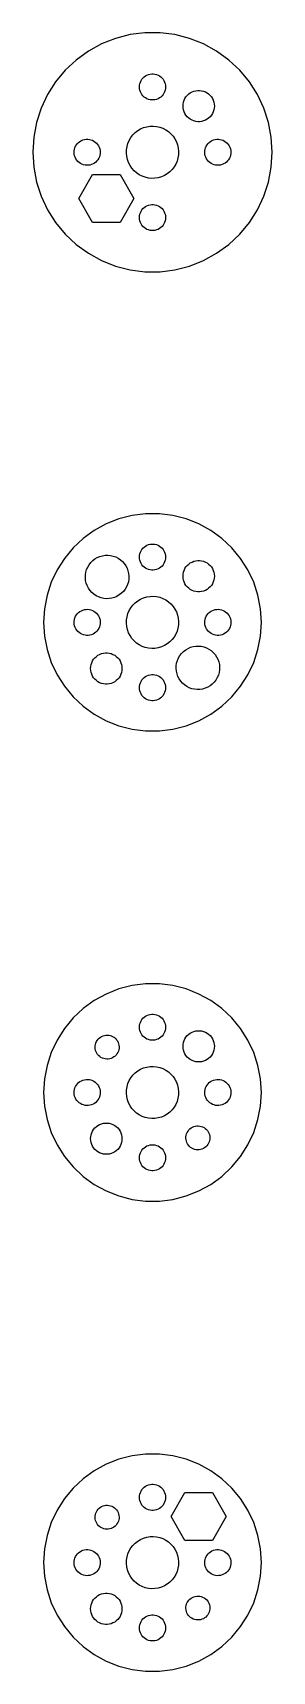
# Model space of a CAD drawing. Header units: metres. Extents: x -14 to 14, y -12 to 176.
import ezdxf

# ---------------------------------------------------------------- set-up
doc = ezdxf.new("R2010")
doc.units = ezdxf.units.M

msp = doc.modelspace()

# ---------------------------------------------------------------- linework, layer by layer
for p, q in [((-4.24898, 175.077), (-5.85446, 174.441)), ((-2.57649, 175.506), (-4.24898, 175.077)), ((-0.863358, 175.723), (-2.57649, 175.506)), ((0.863358, 175.723), (-0.863358, 175.723)), ((2.57649, 175.506), (0.863358, 175.723)), ((4.24898, 175.077), (2.57649, 175.506)), ((5.85446, 174.441), (4.24898, 175.077)), ((-7.36761, 173.609), (-8.76457, 172.595)), ((-5.85446, 174.441), (-7.36761, 173.609)), ((7.36761, 173.609), (5.85446, 174.441)), ((8.76457, 172.595), (7.36761, 173.609)), ((-10.0233, 171.413), (-11.124, 170.082)), ((-8.76457, 172.595), (-10.0233, 171.413)), ((10.0233, 171.413), (8.76457, 172.595)), ((11.124, 170.082), (10.0233, 171.413)), ((-11.124, 170.082), (-12.0492, 168.624)), ((-1.5, 169.5), (-1.48816, 169.688)), ((-1.48816, 169.312), (-1.5, 169.5)), ((-1.48816, 169.688), (-1.45287, 169.873)), ((-1.45287, 169.873), (-1.39465, 170.052)), ((-1.39465, 170.052), (-1.31445, 170.223)), ((-1.31445, 170.223), (-1.21352, 170.382)), ((-1.21352, 170.382), (-1.09344, 170.527)), ((-1.09344, 170.527), (-0.956131, 170.656)), ((-0.956131, 170.656), (-0.803726, 170.766)), ((-0.803726, 170.766), (-0.638657, 170.857)), ((-0.638657, 170.857), (-0.463516, 170.927)), ((-0.463516, 170.927), (-0.281067, 170.973)), ((-0.281067, 170.973), (-0.094177, 170.997)), ((-0.094177, 170.997), (0.094177, 170.997)), ((0.094177, 170.997), (0.281067, 170.973)), ((0.281067, 170.973), (0.463516, 170.927)), ((0.463516, 170.927), (0.638657, 170.857)), ((0.638657, 170.857), (0.803726, 170.766)), ((0.803726, 170.766), (0.956131, 170.656)), ((0.956131, 170.656), (1.09344, 170.527)), ((1.09344, 170.527), (1.21352, 170.382)), ((1.21352, 170.382), (1.31445, 170.223)), ((1.31445, 170.223), (1.39465, 170.052)), ((1.39465, 170.052), (1.45287, 169.873)), ((1.45287, 169.873), (1.48816, 169.688)), ((1.48816, 169.688), (1.5, 169.5)), ((1.5, 169.5), (1.48816, 169.312)), ((12.0492, 168.624), (11.124, 170.082)), ((-12.0492, 168.624), (-12.7844, 167.062)), ((-1.45287, 169.127), (-1.48816, 169.312)), ((-1.39465, 168.948), (-1.45287, 169.127)), ((-1.31445, 168.777), (-1.39465, 168.948)), ((-1.21352, 168.618), (-1.31445, 168.777)), ((-1.09344, 168.473), (-1.21352, 168.618)), ((-0.956131, 168.344), (-1.09344, 168.473)), ((-0.803726, 168.234), (-0.956131, 168.344)), ((-0.638657, 168.143), (-0.803726, 168.234)), ((-0.463516, 168.073), (-0.638657, 168.143)), ((-0.281067, 168.027), (-0.463516, 168.073)), ((-0.094177, 168.003), (-0.281067, 168.027)), ((0.094177, 168.003), (-0.094177, 168.003)), ((0.281067, 168.027), (0.094177, 168.003)), ((0.463516, 168.073), (0.281067, 168.027)), ((0.638657, 168.143), (0.463516, 168.073)), ((0.803726, 168.234), (0.638657, 168.143)), ((0.956131, 168.344), (0.803726, 168.234)), ((1.09344, 168.473), (0.956131, 168.344)), ((1.21352, 168.618), (1.09344, 168.473)), ((1.31445, 168.777), (1.21352, 168.618)), ((1.39465, 168.948), (1.31445, 168.777)), ((1.45287, 169.127), (1.39465, 168.948)), ((1.48816, 169.312), (1.45287, 169.127)), ((3.50299, 167.303), (3.51718, 167.529)), ((3.51718, 167.529), (3.55954, 167.751)), ((3.55954, 167.751), (3.62939, 167.966)), ((3.62939, 167.966), (3.72565, 168.17)), ((3.72565, 168.17), (3.84676, 168.361)), ((3.84676, 168.361), (3.99084, 168.535)), ((3.99084, 168.535), (4.15562, 168.69)), ((4.15562, 168.69), (4.3385, 168.823)), ((4.3385, 168.823), (4.53659, 168.932)), ((4.53659, 168.932), (4.74677, 169.015)), ((4.74677, 169.015), (4.96571, 169.071)), ((4.96571, 169.071), (5.18997, 169.099)), ((5.18997, 169.099), (5.41602, 169.099)), ((5.41602, 169.099), (5.64027, 169.071)), ((5.64027, 169.071), (5.85922, 169.015)), ((5.85922, 169.015), (6.0694, 168.932)), ((6.0694, 168.932), (6.26749, 168.823)), ((6.26749, 168.823), (6.45035, 168.69)), ((6.45035, 168.69), (6.61514, 168.535)), ((6.61514, 168.535), (6.75922, 168.361)), ((6.75922, 168.361), (6.88034, 168.17)), ((6.88034, 168.17), (6.97659, 167.966)), ((6.97659, 167.966), (7.04645, 167.751)), ((7.04645, 167.751), (7.08879, 167.529)), ((7.08879, 167.529), (7.103, 167.303)), ((12.7844, 167.062), (12.0492, 168.624)), ((-12.7844, 167.062), (-13.318, 165.419)), ((3.51718, 167.077), (3.50299, 167.303)), ((3.55954, 166.855), (3.51718, 167.077)), ((3.62939, 166.64), (3.55954, 166.855)), ((3.72565, 166.436), (3.62939, 166.64)), ((3.84676, 166.245), (3.72565, 166.436)), ((3.99084, 166.071), (3.84676, 166.245)), ((4.15562, 165.916), (3.99084, 166.071)), ((4.3385, 165.783), (4.15562, 165.916)), ((4.53659, 165.674), (4.3385, 165.783)), ((4.74677, 165.591), (4.53659, 165.674)), ((6.0694, 165.674), (5.85922, 165.591)), ((6.26749, 165.783), (6.0694, 165.674)), ((6.45035, 165.916), (6.26749, 165.783)), ((6.61514, 166.071), (6.45035, 165.916)), ((6.75922, 166.245), (6.61514, 166.071)), ((6.88034, 166.436), (6.75922, 166.245)), ((6.97659, 166.64), (6.88034, 166.436)), ((7.04645, 166.855), (6.97659, 166.64)), ((7.08879, 167.077), (7.04645, 166.855)), ((7.103, 167.303), (7.08879, 167.077)), ((13.318, 165.419), (12.7844, 167.062)), ((-13.318, 165.419), (-13.6416, 163.723)), ((-2.48123, 163.686), (-2.25032, 163.984)), ((-2.25032, 163.984), (-1.98393, 164.25)), ((-1.98393, 164.25), (-1.68625, 164.481)), ((-1.68625, 164.481), (-1.36197, 164.673)), ((-1.36197, 164.673), (-1.0162, 164.823)), ((-1.0162, 164.823), (-0.654419, 164.928)), ((-0.654419, 164.928), (-0.282318, 164.987)), ((-0.282318, 164.987), (0.094223, 164.999)), ((0.094223, 164.999), (0.469299, 164.963)), ((0.469299, 164.963), (0.83696, 164.881)), ((0.83696, 164.881), (1.19144, 164.753)), ((1.19144, 164.753), (1.52711, 164.582)), ((1.52711, 164.582), (1.83871, 164.37)), ((1.83871, 164.37), (2.12131, 164.121)), ((2.12131, 164.121), (2.37045, 163.839)), ((2.37045, 163.839), (2.58221, 163.527)), ((4.96571, 165.535), (4.74677, 165.591)), ((5.18997, 165.507), (4.96571, 165.535)), ((5.41602, 165.507), (5.18997, 165.507)), ((5.64027, 165.535), (5.41602, 165.507)), ((5.85922, 165.591), (5.64027, 165.535)), ((13.6416, 163.723), (13.318, 165.419)), ((-13.6416, 163.723), (-13.75, 162)), ((-13.75, 162), (-13.6416, 160.277)), ((-8.99966, 161.969), (-8.99178, 162.157)), ((-8.9839, 161.781), (-8.99966, 161.969)), ((-8.99178, 162.157), (-8.96036, 162.343)), ((-8.96036, 162.343), (-8.90591, 162.523)), ((-8.90591, 162.523), (-8.8293, 162.695)), ((-8.8293, 162.695), (-8.73172, 162.856)), ((-8.73172, 162.856), (-8.61472, 163.004)), ((-8.61472, 163.004), (-8.48012, 163.135)), ((-8.48012, 163.135), (-8.33008, 163.249)), ((-8.33008, 163.249), (-8.16695, 163.344)), ((-8.16695, 163.344), (-7.99329, 163.417)), ((-7.99329, 163.417), (-7.81186, 163.467)), ((-7.81186, 163.467), (-7.6255, 163.495)), ((-7.6255, 163.495), (-7.43718, 163.499)), ((-7.43718, 163.499), (-7.24983, 163.479)), ((-7.24983, 163.479), (-7.06645, 163.436)), ((-7.06645, 163.436), (-6.88989, 163.37)), ((-6.88989, 163.37), (-6.72295, 163.283)), ((-6.72295, 163.283), (-6.56827, 163.176)), ((-6.56827, 163.176), (-6.42828, 163.049)), ((-6.42828, 163.049), (-6.30519, 162.907)), ((-6.30519, 162.907), (-6.20096, 162.75)), ((-6.20096, 162.75), (-6.1172, 162.581)), ((-6.1172, 162.581), (-6.05525, 162.403)), ((-6.05525, 162.403), (-6.01608, 162.219)), ((-6.01608, 162.219), (-6.00032, 162.031)), ((-6.00032, 162.031), (-6.00821, 161.843)), ((-2.9985, 161.906), (-2.98668, 162.282)), ((-2.96306, 161.531), (-2.9985, 161.906)), ((-2.98668, 162.282), (-2.92773, 162.654)), ((-2.92773, 162.654), (-2.82263, 163.016)), ((-2.82263, 163.016), (-2.673, 163.362)), ((-2.673, 163.362), (-2.48123, 163.686)), ((2.58221, 163.527), (2.75325, 163.191)), ((2.75325, 163.191), (2.88087, 162.837)), ((2.88087, 162.837), (2.96306, 162.469)), ((2.96306, 162.469), (2.9985, 162.094)), ((2.9985, 162.094), (2.98668, 161.718)), ((6.00032, 161.969), (6.00821, 162.157)), ((6.01608, 161.781), (6.00032, 161.969)), ((6.00821, 162.157), (6.03963, 162.343)), ((6.03963, 162.343), (6.09407, 162.523)), ((6.09407, 162.523), (6.17068, 162.695)), ((6.17068, 162.695), (6.26826, 162.856)), ((6.26826, 162.856), (6.38527, 163.004)), ((6.38527, 163.004), (6.51987, 163.135)), ((6.51987, 163.135), (6.66991, 163.249)), ((6.66991, 163.249), (6.83304, 163.344)), ((6.83304, 163.344), (7.0067, 163.417)), ((7.0067, 163.417), (7.18813, 163.467)), ((7.18813, 163.467), (7.37448, 163.495)), ((7.37448, 163.495), (7.56281, 163.499)), ((7.56281, 163.499), (7.75015, 163.479)), ((7.75015, 163.479), (7.93353, 163.436)), ((7.93353, 163.436), (8.11009, 163.37)), ((8.11009, 163.37), (8.27704, 163.283)), ((8.27704, 163.283), (8.43172, 163.176)), ((8.43172, 163.176), (8.5717, 163.049)), ((8.5717, 163.049), (8.69479, 162.907)), ((8.69479, 162.907), (8.79903, 162.75)), ((8.79903, 162.75), (8.88278, 162.581)), ((8.88278, 162.581), (8.94473, 162.403)), ((8.94473, 162.403), (8.9839, 162.219)), ((8.9839, 162.219), (8.99966, 162.031)), ((8.99966, 162.031), (8.99178, 161.843)), ((13.75, 162), (13.6416, 163.723)), ((13.6416, 160.277), (13.75, 162)), ((-13.6416, 160.277), (-13.318, 158.581)), ((-8.94473, 161.597), (-8.9839, 161.781)), ((-8.88278, 161.419), (-8.94473, 161.597)), ((-8.79903, 161.25), (-8.88278, 161.419)), ((-8.69479, 161.093), (-8.79903, 161.25)), ((-8.5717, 160.951), (-8.69479, 161.093)), ((-8.43172, 160.824), (-8.5717, 160.951)), ((-8.27704, 160.717), (-8.43172, 160.824)), ((-8.11009, 160.63), (-8.27704, 160.717)), ((-7.93353, 160.564), (-8.11009, 160.63)), ((-7.75015, 160.521), (-7.93353, 160.564)), ((-7.56281, 160.501), (-7.75015, 160.521)), ((-7.37448, 160.505), (-7.56281, 160.501)), ((-7.18813, 160.533), (-7.37448, 160.505)), ((-7.0067, 160.583), (-7.18813, 160.533)), ((-6.83304, 160.656), (-7.0067, 160.583)), ((-6.66991, 160.751), (-6.83304, 160.656)), ((-6.51987, 160.865), (-6.66991, 160.751)), ((-6.38527, 160.996), (-6.51987, 160.865)), ((-6.26826, 161.144), (-6.38527, 160.996)), ((-6.17068, 161.305), (-6.26826, 161.144)), ((-6.09407, 161.477), (-6.17068, 161.305)), ((-6.03963, 161.657), (-6.09407, 161.477)), ((-6.00821, 161.843), (-6.03963, 161.657)), ((-2.88087, 161.163), (-2.96306, 161.531)), ((-2.75325, 160.809), (-2.88087, 161.163)), ((-2.58221, 160.473), (-2.75325, 160.809)), ((-2.37045, 160.161), (-2.58221, 160.473)), ((-2.12131, 159.879), (-2.37045, 160.161)), ((2.25032, 160.016), (1.98393, 159.75)), ((2.48123, 160.314), (2.25032, 160.016)), ((2.673, 160.638), (2.48123, 160.314)), ((2.82263, 160.984), (2.673, 160.638)), ((2.92773, 161.346), (2.82263, 160.984)), ((2.98668, 161.718), (2.92773, 161.346)), ((6.05525, 161.597), (6.01608, 161.781)), ((6.1172, 161.419), (6.05525, 161.597)), ((6.20096, 161.25), (6.1172, 161.419)), ((6.30519, 161.093), (6.20096, 161.25)), ((6.42828, 160.951), (6.30519, 161.093)), ((6.56827, 160.824), (6.42828, 160.951)), ((6.72295, 160.717), (6.56827, 160.824)), ((6.88989, 160.63), (6.72295, 160.717)), ((7.06645, 160.564), (6.88989, 160.63)), ((7.24983, 160.521), (7.06645, 160.564)), ((7.43718, 160.501), (7.24983, 160.521)), ((7.6255, 160.505), (7.43718, 160.501)), ((7.81186, 160.533), (7.6255, 160.505)), ((7.99329, 160.583), (7.81186, 160.533)), ((8.16695, 160.656), (7.99329, 160.583)), ((8.33008, 160.751), (8.16695, 160.656)), ((8.48012, 160.865), (8.33008, 160.751)), ((8.61472, 160.996), (8.48012, 160.865)), ((8.73172, 161.144), (8.61472, 160.996)), ((8.8293, 161.305), (8.73172, 161.144)), ((8.90591, 161.477), (8.8293, 161.305)), ((8.96036, 161.657), (8.90591, 161.477)), ((8.99178, 161.843), (8.96036, 161.657)), ((13.318, 158.581), (13.6416, 160.277)), ((-13.318, 158.581), (-12.7844, 156.938)), ((-8.47649, 156.697), (-6.88974, 159.445)), ((-6.88974, 159.445), (-3.71625, 159.445)), ((-3.71625, 159.445), (-2.1295, 156.697)), ((-1.83871, 159.63), (-2.12131, 159.879)), ((-1.52711, 159.418), (-1.83871, 159.63)), ((-1.19144, 159.247), (-1.52711, 159.418)), ((-0.83696, 159.119), (-1.19144, 159.247)), ((-0.469299, 159.037), (-0.83696, 159.119)), ((-0.094223, 159.001), (-0.469299, 159.037)), ((0.282318, 159.013), (-0.094223, 159.001)), ((0.654419, 159.072), (0.282318, 159.013)), ((1.0162, 159.177), (0.654419, 159.072)), ((1.36197, 159.327), (1.0162, 159.177)), ((1.68625, 159.519), (1.36197, 159.327)), ((1.98393, 159.75), (1.68625, 159.519)), ((12.7844, 156.938), (13.318, 158.581)), ((-12.7844, 156.938), (-12.0492, 155.376)), ((-6.88974, 153.949), (-8.47649, 156.697)), ((-2.1295, 156.697), (-3.71625, 153.949)), ((12.0492, 155.376), (12.7844, 156.938)), ((-12.0492, 155.376), (-11.124, 153.918)), ((-1.5, 154.5), (-1.48816, 154.688)), ((-1.48816, 154.312), (-1.5, 154.5)), ((-1.48816, 154.688), (-1.45287, 154.873)), ((-1.45287, 154.873), (-1.39465, 155.052)), ((-1.39465, 155.052), (-1.31445, 155.223)), ((-1.31445, 155.223), (-1.21352, 155.382)), ((-1.21352, 155.382), (-1.09344, 155.527)), ((-1.09344, 155.527), (-0.956131, 155.656)), ((-0.956131, 155.656), (-0.803726, 155.766)), ((-0.803726, 155.766), (-0.638657, 155.857)), ((-0.638657, 155.857), (-0.463516, 155.927)), ((-0.463516, 155.927), (-0.281067, 155.973)), ((-0.281067, 155.973), (-0.094177, 155.997)), ((-0.094177, 155.997), (0.094177, 155.997)), ((0.094177, 155.997), (0.281067, 155.973)), ((0.281067, 155.973), (0.463516, 155.927)), ((0.463516, 155.927), (0.638657, 155.857)), ((0.638657, 155.857), (0.803726, 155.766)), ((0.803726, 155.766), (0.956131, 155.656)), ((0.956131, 155.656), (1.09344, 155.527)), ((1.09344, 155.527), (1.21352, 155.382)), ((1.21352, 155.382), (1.31445, 155.223)), ((1.31445, 155.223), (1.39465, 155.052)), ((1.39465, 155.052), (1.45287, 154.873)), ((1.45287, 154.873), (1.48816, 154.688)), ((1.48816, 154.688), (1.5, 154.5)), ((1.5, 154.5), (1.48816, 154.312)), ((11.124, 153.918), (12.0492, 155.376)), ((-11.124, 153.918), (-10.0233, 152.587)), ((-10.0233, 152.587), (-8.76457, 151.405)), ((-3.71625, 153.949), (-6.88974, 153.949)), ((-1.45287, 154.127), (-1.48816, 154.312)), ((-1.39465, 153.948), (-1.45287, 154.127)), ((-1.31445, 153.777), (-1.39465, 153.948)), ((-1.21352, 153.618), (-1.31445, 153.777)), ((-1.09344, 153.473), (-1.21352, 153.618)), ((-0.956131, 153.344), (-1.09344, 153.473)), ((-0.803726, 153.234), (-0.956131, 153.344)), ((-0.638657, 153.143), (-0.803726, 153.234)), ((-0.463516, 153.073), (-0.638657, 153.143)), ((-0.281067, 153.027), (-0.463516, 153.073)), ((-0.094177, 153.003), (-0.281067, 153.027)), ((0.094177, 153.003), (-0.094177, 153.003)), ((0.281067, 153.027), (0.094177, 153.003)), ((0.463516, 153.073), (0.281067, 153.027)), ((0.638657, 153.143), (0.463516, 153.073)), ((0.803726, 153.234), (0.638657, 153.143)), ((0.956131, 153.344), (0.803726, 153.234)), ((1.09344, 153.473), (0.956131, 153.344)), ((1.21352, 153.618), (1.09344, 153.473)), ((1.31445, 153.777), (1.21352, 153.618)), ((1.39465, 153.948), (1.31445, 153.777)), ((1.45287, 154.127), (1.39465, 153.948)), ((1.48816, 154.312), (1.45287, 154.127)), ((8.76457, 151.405), (10.0233, 152.587)), ((10.0233, 152.587), (11.124, 153.918)), ((-8.76457, 151.405), (-7.36761, 150.391)), ((7.36761, 150.391), (8.76457, 151.405)), ((-7.36761, 150.391), (-5.85446, 149.559)), ((-5.85446, 149.559), (-4.24898, 148.923)), ((-4.24898, 148.923), (-2.57649, 148.494)), ((2.57649, 148.494), (4.24898, 148.923)), ((4.24898, 148.923), (5.85446, 149.559)), ((5.85446, 149.559), (7.36761, 150.391)), ((-2.57649, 148.494), (-0.863358, 148.277)), ((-0.863358, 148.277), (0.863358, 148.277)), ((0.863358, 148.277), (2.57649, 148.494)), ((-0.784866, 120.475), (-2.34225, 120.279)), ((0.784866, 120.475), (-0.784866, 120.475)), ((2.34225, 120.279), (0.784866, 120.475)), ((-5.32224, 119.31), (-6.69783, 118.554)), ((-3.8627, 119.888), (-5.32224, 119.31)), ((-2.34225, 120.279), (-3.8627, 119.888)), ((3.8627, 119.888), (2.34225, 120.279)), ((5.32224, 119.31), (3.8627, 119.888)), ((6.69783, 118.554), (5.32224, 119.31)), ((-7.96779, 117.631), (-9.11211, 116.557)), ((-6.69783, 118.554), (-7.96779, 117.631)), ((-0.956131, 116.656), (-0.803726, 116.766)), ((-0.803726, 116.766), (-0.638657, 116.857)), ((-0.638657, 116.857), (-0.463516, 116.927)), ((-0.463516, 116.927), (-0.281067, 116.973)), ((-0.281067, 116.973), (-0.094177, 116.997)), ((-0.094177, 116.997), (0.094177, 116.997)), ((0.094177, 116.997), (0.281067, 116.973)), ((0.281067, 116.973), (0.463516, 116.927)), ((0.463516, 116.927), (0.638657, 116.857)), ((0.638657, 116.857), (0.803726, 116.766)), ((0.803726, 116.766), (0.956131, 116.656)), ((7.96779, 117.631), (6.69783, 118.554)), ((9.11211, 116.557), (7.96779, 117.631)), ((-10.1127, 115.347), (-10.9538, 114.022)), ((-9.11211, 116.557), (-10.1127, 115.347)), ((-7.28261, 114.62), (-7.09018, 114.868)), ((-7.09018, 114.868), (-6.86818, 115.09)), ((-6.86818, 115.09), (-6.62012, 115.283)), ((-6.62012, 115.283), (-6.34988, 115.442)), ((-6.34988, 115.442), (-6.06175, 115.567)), ((-6.06175, 115.567), (-5.76027, 115.655)), ((-5.76027, 115.655), (-5.45018, 115.704)), ((-5.45018, 115.704), (-5.13638, 115.714)), ((-5.13638, 115.714), (-4.82382, 115.684)), ((-4.82382, 115.684), (-4.51743, 115.616)), ((-4.51743, 115.616), (-4.22203, 115.509)), ((-4.22203, 115.509), (-3.94231, 115.367)), ((-3.94231, 115.367), (-3.68263, 115.19)), ((-3.68263, 115.19), (-3.44714, 114.983)), ((-3.44714, 114.983), (-3.23952, 114.747)), ((-1.5, 115.5), (-1.48816, 115.688)), ((-1.48816, 115.312), (-1.5, 115.5)), ((-1.48816, 115.688), (-1.45287, 115.873)), ((-1.45287, 115.127), (-1.48816, 115.312)), ((-1.45287, 115.873), (-1.39465, 116.052)), ((-1.39465, 114.948), (-1.45287, 115.127)), ((-1.39465, 116.052), (-1.31445, 116.223)), ((-1.31445, 114.777), (-1.39465, 114.948)), ((-1.31445, 116.223), (-1.21352, 116.382)), ((-1.21352, 116.382), (-1.09344, 116.527)), ((-1.09344, 116.527), (-0.956131, 116.656)), ((0.956131, 116.656), (1.09344, 116.527)), ((1.09344, 116.527), (1.21352, 116.382)), ((1.21352, 116.382), (1.31445, 116.223)), ((1.31445, 116.223), (1.39465, 116.052)), ((1.39465, 114.948), (1.31445, 114.777)), ((1.39465, 116.052), (1.45287, 115.873)), ((1.45287, 115.127), (1.39465, 114.948)), ((1.45287, 115.873), (1.48816, 115.688)), ((1.48816, 115.312), (1.45287, 115.127)), ((1.48816, 115.688), (1.5, 115.5)), ((1.5, 115.5), (1.48816, 115.312)), ((4.15562, 114.69), (4.3385, 114.823)), ((4.3385, 114.823), (4.53659, 114.932)), ((4.53659, 114.932), (4.74677, 115.015)), ((4.74677, 115.015), (4.96571, 115.071)), ((4.96571, 115.071), (5.18997, 115.099)), ((5.18997, 115.099), (5.41602, 115.099)), ((5.41602, 115.099), (5.64027, 115.071)), ((5.64027, 115.071), (5.85922, 115.015)), ((5.85922, 115.015), (6.0694, 114.932)), ((6.0694, 114.932), (6.26749, 114.823)), ((6.26749, 114.823), (6.45035, 114.69)), ((10.1127, 115.347), (9.11211, 116.557)), ((10.9538, 114.022), (10.1127, 115.347)), ((-10.9538, 114.022), (-11.6222, 112.602)), ((-7.71367, 113.136), (-7.70381, 113.45)), ((-7.68413, 112.824), (-7.71367, 113.136)), ((-7.70381, 113.45), (-7.65469, 113.76)), ((-7.65469, 113.76), (-7.56711, 114.062)), ((-7.56711, 114.062), (-7.44241, 114.35)), ((-7.44241, 114.35), (-7.28261, 114.62)), ((-3.23952, 114.747), (-3.06305, 114.488)), ((-3.06305, 114.488), (-2.92052, 114.208)), ((-2.92052, 114.208), (-2.81418, 113.912)), ((-2.81418, 113.912), (-2.74568, 113.606)), ((-2.726, 112.98), (-2.77512, 112.67)), ((-2.74568, 113.606), (-2.71614, 113.293)), ((-2.71614, 113.293), (-2.726, 112.98)), ((-1.21352, 114.618), (-1.31445, 114.777)), ((-1.09344, 114.473), (-1.21352, 114.618)), ((-0.956131, 114.344), (-1.09344, 114.473)), ((-0.803726, 114.234), (-0.956131, 114.344)), ((-0.638657, 114.143), (-0.803726, 114.234)), ((-0.463516, 114.073), (-0.638657, 114.143)), ((-0.281067, 114.027), (-0.463516, 114.073)), ((-0.094177, 114.003), (-0.281067, 114.027)), ((0.094177, 114.003), (-0.094177, 114.003)), ((0.281067, 114.027), (0.094177, 114.003)), ((0.463516, 114.073), (0.281067, 114.027)), ((0.638657, 114.143), (0.463516, 114.073)), ((0.803726, 114.234), (0.638657, 114.143)), ((0.956131, 114.344), (0.803726, 114.234)), ((1.09344, 114.473), (0.956131, 114.344)), ((1.21352, 114.618), (1.09344, 114.473)), ((1.31445, 114.777), (1.21352, 114.618)), ((3.50299, 113.303), (3.51718, 113.529)), ((3.51718, 113.077), (3.50299, 113.303)), ((3.51718, 113.529), (3.55954, 113.751)), ((3.55954, 112.855), (3.51718, 113.077)), ((3.55954, 113.751), (3.62939, 113.966)), ((3.62939, 113.966), (3.72565, 114.17)), ((3.72565, 114.17), (3.84676, 114.361)), ((3.84676, 114.361), (3.99084, 114.535)), ((3.99084, 114.535), (4.15562, 114.69)), ((6.45035, 114.69), (6.61514, 114.535)), ((6.61514, 114.535), (6.75922, 114.361)), ((6.75922, 114.361), (6.88034, 114.17)), ((6.88034, 114.17), (6.97659, 113.966)), ((6.97659, 113.966), (7.04645, 113.751)), ((7.04645, 113.751), (7.08879, 113.529)), ((7.08879, 113.077), (7.04645, 112.855)), ((7.08879, 113.529), (7.103, 113.303)), ((7.103, 113.303), (7.08879, 113.077)), ((11.6222, 112.602), (10.9538, 114.022)), ((-12.1073, 111.109), (-12.4014, 109.567)), ((-11.6222, 112.602), (-12.1073, 111.109)), ((-7.61565, 112.517), (-7.68413, 112.824)), ((-7.50929, 112.222), (-7.61565, 112.517)), ((-7.36676, 111.942), (-7.50929, 112.222)), ((-7.19029, 111.683), (-7.36676, 111.942)), ((-6.98267, 111.447), (-7.19029, 111.683)), ((-6.74718, 111.24), (-6.98267, 111.447)), ((-6.4875, 111.063), (-6.74718, 111.24)), ((-6.20778, 110.921), (-6.4875, 111.063)), ((-3.80969, 111.147), (-4.07993, 110.987)), ((-3.56163, 111.34), (-3.80969, 111.147)), ((-3.33963, 111.562), (-3.56163, 111.34)), ((-3.1472, 111.81), (-3.33963, 111.562)), ((-2.9874, 112.08), (-3.1472, 111.81)), ((-2.8627, 112.368), (-2.9874, 112.08)), ((-2.77512, 112.67), (-2.8627, 112.368)), ((3.62939, 112.64), (3.55954, 112.855)), ((3.72565, 112.436), (3.62939, 112.64)), ((3.84676, 112.245), (3.72565, 112.436)), ((3.99084, 112.071), (3.84676, 112.245)), ((4.15562, 111.916), (3.99084, 112.071)), ((4.3385, 111.783), (4.15562, 111.916)), ((4.53659, 111.674), (4.3385, 111.783)), ((4.74677, 111.591), (4.53659, 111.674)), ((4.96571, 111.535), (4.74677, 111.591)), ((5.18997, 111.507), (4.96571, 111.535)), ((5.41602, 111.507), (5.18997, 111.507)), ((5.64027, 111.535), (5.41602, 111.507)), ((5.85922, 111.591), (5.64027, 111.535)), ((6.0694, 111.674), (5.85922, 111.591)), ((6.26749, 111.783), (6.0694, 111.674)), ((6.45035, 111.916), (6.26749, 111.783)), ((6.61514, 112.071), (6.45035, 111.916)), ((6.75922, 112.245), (6.61514, 112.071)), ((6.88034, 112.436), (6.75922, 112.245)), ((6.97659, 112.64), (6.88034, 112.436)), ((7.04645, 112.855), (6.97659, 112.64)), ((12.1073, 111.109), (11.6222, 112.602)), ((12.4014, 109.567), (12.1073, 111.109)), ((-12.4014, 109.567), (-12.5, 108)), ((-8.48012, 109.135), (-8.33008, 109.249)), ((-8.33008, 109.249), (-8.16695, 109.344)), ((-8.16695, 109.344), (-7.99329, 109.417)), ((-7.99329, 109.417), (-7.81186, 109.467)), ((-7.81186, 109.467), (-7.6255, 109.495)), ((-7.6255, 109.495), (-7.43718, 109.499)), ((-7.43718, 109.499), (-7.24983, 109.479)), ((-7.24983, 109.479), (-7.06645, 109.436)), ((-7.06645, 109.436), (-6.88989, 109.37)), ((-6.88989, 109.37), (-6.72295, 109.283)), ((-6.72295, 109.283), (-6.56827, 109.176)), ((-6.56827, 109.176), (-6.42828, 109.049)), ((-5.91238, 110.814), (-6.20778, 110.921)), ((-5.60599, 110.746), (-5.91238, 110.814)), ((-5.29343, 110.716), (-5.60599, 110.746)), ((-4.97963, 110.726), (-5.29343, 110.716)), ((-4.66954, 110.775), (-4.97963, 110.726)), ((-4.36806, 110.863), (-4.66954, 110.775)), ((-4.07993, 110.987), (-4.36806, 110.863)), ((-2.82263, 109.016), (-2.673, 109.362)), ((-2.673, 109.362), (-2.48123, 109.686)), ((-2.48123, 109.686), (-2.25032, 109.984)), ((-2.25032, 109.984), (-1.98393, 110.25)), ((-1.98393, 110.25), (-1.68625, 110.481)), ((-1.68625, 110.481), (-1.36197, 110.673)), ((-1.36197, 110.673), (-1.0162, 110.823)), ((-1.0162, 110.823), (-0.654419, 110.928)), ((-0.654419, 110.928), (-0.282318, 110.987)), ((-0.282318, 110.987), (0.094223, 110.999)), ((0.094223, 110.999), (0.469299, 110.963)), ((0.469299, 110.963), (0.83696, 110.881)), ((0.83696, 110.881), (1.19144, 110.753)), ((1.19144, 110.753), (1.52711, 110.582)), ((1.52711, 110.582), (1.83871, 110.37)), ((1.83871, 110.37), (2.12131, 110.121)), ((2.12131, 110.121), (2.37045, 109.839)), ((2.37045, 109.839), (2.58221, 109.527)), ((2.58221, 109.527), (2.75325, 109.191)), ((2.75325, 109.191), (2.88087, 108.837)), ((6.51987, 109.135), (6.66991, 109.249)), ((6.66991, 109.249), (6.83304, 109.344)), ((6.83304, 109.344), (7.0067, 109.417)), ((7.0067, 109.417), (7.18813, 109.467)), ((7.18813, 109.467), (7.37448, 109.495)), ((7.37448, 109.495), (7.56281, 109.499)), ((7.56281, 109.499), (7.75015, 109.479)), ((7.75015, 109.479), (7.93353, 109.436)), ((7.93353, 109.436), (8.11009, 109.37)), ((8.11009, 109.37), (8.27704, 109.283)), ((8.27704, 109.283), (8.43172, 109.176)), ((8.43172, 109.176), (8.5717, 109.049)), ((12.5, 108), (12.4014, 109.567)), ((-12.5, 108), (-12.4014, 106.433)), ((-8.99966, 107.969), (-8.99178, 108.157)), ((-8.9839, 107.781), (-8.99966, 107.969)), ((-8.99178, 108.157), (-8.96036, 108.343)), ((-8.94473, 107.597), (-8.9839, 107.781)), ((-8.96036, 108.343), (-8.90591, 108.523)), ((-8.88278, 107.419), (-8.94473, 107.597)), ((-8.90591, 108.523), (-8.8293, 108.695)), ((-8.79903, 107.25), (-8.88278, 107.419)), ((-8.8293, 108.695), (-8.73172, 108.856)), ((-8.73172, 108.856), (-8.61472, 109.004)), ((-8.61472, 109.004), (-8.48012, 109.135)), ((-6.42828, 109.049), (-6.30519, 108.907)), ((-6.30519, 108.907), (-6.20096, 108.75)), ((-6.17068, 107.305), (-6.26826, 107.144)), ((-6.20096, 108.75), (-6.1172, 108.581)), ((-6.09407, 107.477), (-6.17068, 107.305)), ((-6.1172, 108.581), (-6.05525, 108.403)), ((-6.03963, 107.657), (-6.09407, 107.477)), ((-6.05525, 108.403), (-6.01608, 108.219)), ((-6.00821, 107.843), (-6.03963, 107.657)), ((-6.01608, 108.219), (-6.00032, 108.031)), ((-6.00032, 108.031), (-6.00821, 107.843)), ((-2.9985, 107.906), (-2.98668, 108.282)), ((-2.96306, 107.531), (-2.9985, 107.906)), ((-2.98668, 108.282), (-2.92773, 108.654)), ((-2.88087, 107.163), (-2.96306, 107.531)), ((-2.92773, 108.654), (-2.82263, 109.016)), ((2.92773, 107.346), (2.82263, 106.984)), ((2.88087, 108.837), (2.96306, 108.469)), ((2.98668, 107.718), (2.92773, 107.346)), ((2.96306, 108.469), (2.9985, 108.094)), ((2.9985, 108.094), (2.98668, 107.718)), ((6.00032, 107.969), (6.00821, 108.157)), ((6.01608, 107.781), (6.00032, 107.969)), ((6.00821, 108.157), (6.03963, 108.343)), ((6.05525, 107.597), (6.01608, 107.781)), ((6.03963, 108.343), (6.09407, 108.523)), ((6.1172, 107.419), (6.05525, 107.597)), ((6.09407, 108.523), (6.17068, 108.695)), ((6.20096, 107.25), (6.1172, 107.419)), ((6.17068, 108.695), (6.26826, 108.856)), ((6.26826, 108.856), (6.38527, 109.004)), ((6.38527, 109.004), (6.51987, 109.135)), ((8.5717, 109.049), (8.69479, 108.907)), ((8.69479, 108.907), (8.79903, 108.75)), ((8.8293, 107.305), (8.73172, 107.144)), ((8.79903, 108.75), (8.88278, 108.581)), ((8.90591, 107.477), (8.8293, 107.305)), ((8.88278, 108.581), (8.94473, 108.403)), ((8.96036, 107.657), (8.90591, 107.477)), ((8.94473, 108.403), (8.9839, 108.219)), ((8.99178, 107.843), (8.96036, 107.657)), ((8.9839, 108.219), (8.99966, 108.031)), ((8.99966, 108.031), (8.99178, 107.843)), ((12.4014, 106.433), (12.5, 108)), ((-12.4014, 106.433), (-12.1073, 104.891)), ((-8.69479, 107.093), (-8.79903, 107.25)), ((-8.5717, 106.951), (-8.69479, 107.093)), ((-8.43172, 106.824), (-8.5717, 106.951)), ((-8.27704, 106.717), (-8.43172, 106.824)), ((-8.11009, 106.63), (-8.27704, 106.717)), ((-7.93353, 106.564), (-8.11009, 106.63)), ((-7.75015, 106.521), (-7.93353, 106.564)), ((-7.56281, 106.501), (-7.75015, 106.521)), ((-7.37448, 106.505), (-7.56281, 106.501)), ((-7.18813, 106.533), (-7.37448, 106.505)), ((-7.0067, 106.583), (-7.18813, 106.533)), ((-6.83304, 106.656), (-7.0067, 106.583)), ((-6.66991, 106.751), (-6.83304, 106.656)), ((-6.51987, 106.865), (-6.66991, 106.751)), ((-6.38527, 106.996), (-6.51987, 106.865)), ((-6.26826, 107.144), (-6.38527, 106.996)), ((-2.75325, 106.809), (-2.88087, 107.163)), ((-2.58221, 106.473), (-2.75325, 106.809)), ((-2.37045, 106.161), (-2.58221, 106.473)), ((-2.12131, 105.879), (-2.37045, 106.161)), ((-1.83871, 105.63), (-2.12131, 105.879)), ((-1.52711, 105.418), (-1.83871, 105.63)), ((-1.19144, 105.247), (-1.52711, 105.418)), ((1.68625, 105.519), (1.36197, 105.327)), ((1.98393, 105.75), (1.68625, 105.519)), ((2.25032, 106.016), (1.98393, 105.75)), ((2.48123, 106.314), (2.25032, 106.016)), ((2.673, 106.638), (2.48123, 106.314)), ((2.82263, 106.984), (2.673, 106.638)), ((6.30519, 107.093), (6.20096, 107.25)), ((6.42828, 106.951), (6.30519, 107.093)), ((6.56827, 106.824), (6.42828, 106.951)), ((6.72295, 106.717), (6.56827, 106.824)), ((6.88989, 106.63), (6.72295, 106.717)), ((7.06645, 106.564), (6.88989, 106.63)), ((7.24983, 106.521), (7.06645, 106.564)), ((7.43718, 106.501), (7.24983, 106.521)), ((7.6255, 106.505), (7.43718, 106.501)), ((7.81186, 106.533), (7.6255, 106.505)), ((7.99329, 106.583), (7.81186, 106.533)), ((8.16695, 106.656), (7.99329, 106.583)), ((8.33008, 106.751), (8.16695, 106.656)), ((8.48012, 106.865), (8.33008, 106.751)), ((8.61472, 106.996), (8.48012, 106.865)), ((8.73172, 107.144), (8.61472, 106.996)), ((12.1073, 104.891), (12.4014, 106.433)), ((-12.1073, 104.891), (-11.6222, 103.398)), ((-6.97659, 103.36), (-6.88034, 103.564)), ((-6.88034, 103.564), (-6.75922, 103.755)), ((-6.75922, 103.755), (-6.61514, 103.929)), ((-6.61514, 103.929), (-6.45035, 104.084)), ((-6.45035, 104.084), (-6.26749, 104.217)), ((-6.26749, 104.217), (-6.0694, 104.326)), ((-6.0694, 104.326), (-5.85922, 104.409)), ((-5.85922, 104.409), (-5.64027, 104.465)), ((-5.64027, 104.465), (-5.41602, 104.493)), ((-5.41602, 104.493), (-5.18997, 104.493)), ((-5.18997, 104.493), (-4.96571, 104.465)), ((-4.96571, 104.465), (-4.74677, 104.409)), ((-4.74677, 104.409), (-4.53659, 104.326)), ((-4.53659, 104.326), (-4.3385, 104.217)), ((-4.3385, 104.217), (-4.15562, 104.084)), ((-4.15562, 104.084), (-3.99084, 103.929)), ((-3.99084, 103.929), (-3.84676, 103.755)), ((-3.84676, 103.755), (-3.72565, 103.564)), ((-3.72565, 103.564), (-3.62939, 103.36)), ((-0.83696, 105.119), (-1.19144, 105.247)), ((-0.469299, 105.037), (-0.83696, 105.119)), ((-0.094223, 105.001), (-0.469299, 105.037)), ((0.282318, 105.013), (-0.094223, 105.001)), ((0.654419, 105.072), (0.282318, 105.013)), ((1.0162, 105.177), (0.654419, 105.072)), ((1.36197, 105.327), (1.0162, 105.177)), ((2.77512, 103.33), (2.8627, 103.632)), ((2.8627, 103.632), (2.9874, 103.92)), ((2.9874, 103.92), (3.1472, 104.19)), ((3.1472, 104.19), (3.33963, 104.438)), ((3.33963, 104.438), (3.56163, 104.66)), ((3.56163, 104.66), (3.80969, 104.853)), ((3.80969, 104.853), (4.07993, 105.013)), ((4.07993, 105.013), (4.36806, 105.137)), ((4.36806, 105.137), (4.66954, 105.225)), ((4.66954, 105.225), (4.97963, 105.274)), ((4.97963, 105.274), (5.29343, 105.284)), ((5.29343, 105.284), (5.60599, 105.254)), ((5.60599, 105.254), (5.91238, 105.186)), ((5.91238, 105.186), (6.20778, 105.079)), ((6.20778, 105.079), (6.4875, 104.937)), ((6.4875, 104.937), (6.74718, 104.76)), ((6.74718, 104.76), (6.98267, 104.553)), ((6.98267, 104.553), (7.19029, 104.317)), ((7.19029, 104.317), (7.36676, 104.058)), ((7.36676, 104.058), (7.50929, 103.778)), ((7.50929, 103.778), (7.61565, 103.483)), ((11.6222, 103.398), (12.1073, 104.891)), ((-11.6222, 103.398), (-10.9538, 101.978)), ((-10.9538, 101.978), (-10.1127, 100.653)), ((-7.103, 102.697), (-7.08879, 102.923)), ((-7.08879, 102.471), (-7.103, 102.697)), ((-7.08879, 102.923), (-7.04645, 103.145)), ((-7.04645, 102.249), (-7.08879, 102.471)), ((-7.04645, 103.145), (-6.97659, 103.36)), ((-6.97659, 102.034), (-7.04645, 102.249)), ((-6.88034, 101.83), (-6.97659, 102.034)), ((-6.75922, 101.639), (-6.88034, 101.83)), ((-6.61514, 101.465), (-6.75922, 101.639)), ((-3.84676, 101.639), (-3.99084, 101.465)), ((-3.72565, 101.83), (-3.84676, 101.639)), ((-3.62939, 102.034), (-3.72565, 101.83)), ((-3.62939, 103.36), (-3.55954, 103.145)), ((-3.55954, 102.249), (-3.62939, 102.034)), ((-3.55954, 103.145), (-3.51718, 102.923)), ((-3.51718, 102.471), (-3.55954, 102.249)), ((-3.51718, 102.923), (-3.50299, 102.697)), ((-3.50299, 102.697), (-3.51718, 102.471)), ((-1.09344, 101.527), (-0.956131, 101.656)), ((-0.956131, 101.656), (-0.803726, 101.766)), ((-0.803726, 101.766), (-0.638657, 101.857)), ((-0.638657, 101.857), (-0.463516, 101.927)), ((-0.463516, 101.927), (-0.281067, 101.973)), ((-0.281067, 101.973), (-0.094177, 101.997)), ((-0.094177, 101.997), (0.094177, 101.997)), ((0.094177, 101.997), (0.281067, 101.973)), ((0.281067, 101.973), (0.463516, 101.927)), ((0.463516, 101.927), (0.638657, 101.857)), ((0.638657, 101.857), (0.803726, 101.766)), ((0.803726, 101.766), (0.956131, 101.656)), ((0.956131, 101.656), (1.09344, 101.527)), ((2.71614, 102.707), (2.726, 103.02)), ((2.74568, 102.394), (2.71614, 102.707)), ((2.726, 103.02), (2.77512, 103.33)), ((2.81418, 102.088), (2.74568, 102.394)), ((2.92052, 101.792), (2.81418, 102.088)), ((3.06305, 101.512), (2.92052, 101.792)), ((7.44241, 101.65), (7.28261, 101.38)), ((7.56711, 101.938), (7.44241, 101.65)), ((7.65469, 102.24), (7.56711, 101.938)), ((7.61565, 103.483), (7.68413, 103.176)), ((7.70381, 102.55), (7.65469, 102.24)), ((7.68413, 103.176), (7.71367, 102.864)), ((7.71367, 102.864), (7.70381, 102.55)), ((10.1127, 100.653), (10.9538, 101.978)), ((10.9538, 101.978), (11.6222, 103.398)), ((-10.1127, 100.653), (-9.11211, 99.4432)), ((-6.45035, 101.31), (-6.61514, 101.465)), ((-6.26749, 101.177), (-6.45035, 101.31)), ((-6.0694, 101.068), (-6.26749, 101.177)), ((-5.85922, 100.985), (-6.0694, 101.068)), ((-5.64027, 100.929), (-5.85922, 100.985)), ((-5.41602, 100.901), (-5.64027, 100.929)), ((-5.18997, 100.901), (-5.41602, 100.901)), ((-4.96571, 100.929), (-5.18997, 100.901)), ((-4.74677, 100.985), (-4.96571, 100.929)), ((-4.53659, 101.068), (-4.74677, 100.985)), ((-4.3385, 101.177), (-4.53659, 101.068)), ((-4.15562, 101.31), (-4.3385, 101.177)), ((-3.99084, 101.465), (-4.15562, 101.31)), ((-1.5, 100.5), (-1.48816, 100.688)), ((-1.48816, 100.312), (-1.5, 100.5)), ((-1.48816, 100.688), (-1.45287, 100.873)), ((-1.45287, 100.127), (-1.48816, 100.312)), ((-1.45287, 100.873), (-1.39465, 101.052)), ((-1.39465, 99.9478), (-1.45287, 100.127)), ((-1.39465, 101.052), (-1.31445, 101.223)), ((-1.31445, 99.7774), (-1.39465, 99.9478)), ((-1.31445, 101.223), (-1.21352, 101.382)), ((-1.21352, 99.6183), (-1.31445, 99.7774)), ((-1.21352, 101.382), (-1.09344, 101.527)), ((1.09344, 101.527), (1.21352, 101.382)), ((1.21352, 101.382), (1.31445, 101.223)), ((1.31445, 99.7774), (1.21352, 99.6183)), ((1.31445, 101.223), (1.39465, 101.052)), ((1.39465, 99.9478), (1.31445, 99.7774)), ((1.39465, 101.052), (1.45287, 100.873)), ((1.45287, 100.127), (1.39465, 99.9478)), ((1.45287, 100.873), (1.48816, 100.688)), ((1.48816, 100.312), (1.45287, 100.127)), ((1.48816, 100.688), (1.5, 100.5)), ((1.5, 100.5), (1.48816, 100.312)), ((3.23952, 101.253), (3.06305, 101.512)), ((3.44714, 101.017), (3.23952, 101.253)), ((3.68263, 100.81), (3.44714, 101.017)), ((3.94231, 100.633), (3.68263, 100.81)), ((4.22203, 100.491), (3.94231, 100.633)), ((4.51743, 100.384), (4.22203, 100.491)), ((4.82382, 100.316), (4.51743, 100.384)), ((5.13638, 100.286), (4.82382, 100.316)), ((5.45018, 100.296), (5.13638, 100.286)), ((5.76027, 100.345), (5.45018, 100.296)), ((6.06175, 100.433), (5.76027, 100.345)), ((6.34988, 100.558), (6.06175, 100.433)), ((6.62012, 100.717), (6.34988, 100.558)), ((6.86818, 100.91), (6.62012, 100.717)), ((7.09018, 101.132), (6.86818, 100.91)), ((7.28261, 101.38), (7.09018, 101.132)), ((9.11211, 99.4432), (10.1127, 100.653)), ((-9.11211, 99.4432), (-7.96779, 98.3686)), ((-7.96779, 98.3686), (-6.69783, 97.4459)), ((-1.09344, 99.4732), (-1.21352, 99.6183)), ((-0.956131, 99.3442), (-1.09344, 99.4732)), ((-0.803726, 99.2335), (-0.956131, 99.3442)), ((-0.638657, 99.1428), (-0.803726, 99.2335)), ((-0.463516, 99.0734), (-0.638657, 99.1428)), ((-0.281067, 99.0266), (-0.463516, 99.0734)), ((-0.094177, 99.003), (-0.281067, 99.0266)), ((0.094177, 99.003), (-0.094177, 99.003)), ((0.281067, 99.0266), (0.094177, 99.003)), ((0.463516, 99.0734), (0.281067, 99.0266)), ((0.638657, 99.1428), (0.463516, 99.0734)), ((0.803726, 99.2335), (0.638657, 99.1428)), ((0.956131, 99.3442), (0.803726, 99.2335)), ((1.09344, 99.4732), (0.956131, 99.3442)), ((1.21352, 99.6183), (1.09344, 99.4732)), ((6.69783, 97.4459), (7.96779, 98.3686)), ((7.96779, 98.3686), (9.11211, 99.4432)), ((-6.69783, 97.4459), (-5.32224, 96.6897)), ((-5.32224, 96.6897), (-3.8627, 96.1118)), ((-3.8627, 96.1118), (-2.34225, 95.7214)), ((2.34225, 95.7214), (3.8627, 96.1118)), ((3.8627, 96.1118), (5.32224, 96.6897)), ((5.32224, 96.6897), (6.69783, 97.4459)), ((-2.34225, 95.7214), (-0.784866, 95.5247)), ((-0.784866, 95.5247), (0.784866, 95.5247)), ((0.784866, 95.5247), (2.34225, 95.7214)), ((-3.8627, 65.8882), (-5.32224, 65.3103)), ((-2.34225, 66.2786), (-3.8627, 65.8882)), ((-0.784866, 66.4753), (-2.34225, 66.2786)), ((0.784866, 66.4753), (-0.784866, 66.4753)), ((2.34225, 66.2786), (0.784866, 66.4753)), ((3.8627, 65.8882), (2.34225, 66.2786)), ((5.32224, 65.3103), (3.8627, 65.8882)), ((-6.69783, 64.5541), (-7.96779, 63.6314)), ((-5.32224, 65.3103), (-6.69783, 64.5541)), ((6.69783, 64.5541), (5.32224, 65.3103)), ((7.96779, 63.6314), (6.69783, 64.5541)), ((-9.11211, 62.5568), (-10.1127, 61.3473)), ((-7.96779, 63.6314), (-9.11211, 62.5568)), ((-1.39465, 62.0522), (-1.31445, 62.2226)), ((-1.31445, 62.2226), (-1.21352, 62.3817)), ((-1.21352, 62.3817), (-1.09344, 62.5268)), ((-1.09344, 62.5268), (-0.956131, 62.6558)), ((-0.956131, 62.6558), (-0.803726, 62.7665)), ((-0.803726, 62.7665), (-0.638657, 62.8572)), ((-0.638657, 62.8572), (-0.463516, 62.9266)), ((-0.463516, 62.9266), (-0.281067, 62.9734)), ((-0.281067, 62.9734), (-0.094177, 62.997)), ((-0.094177, 62.997), (0.094177, 62.997)), ((0.094177, 62.997), (0.281067, 62.9734)), ((0.281067, 62.9734), (0.463516, 62.9266)), ((0.463516, 62.9266), (0.638657, 62.8572)), ((0.638657, 62.8572), (0.803726, 62.7665)), ((0.803726, 62.7665), (0.956131, 62.6558)), ((0.956131, 62.6558), (1.09344, 62.5268)), ((1.09344, 62.5268), (1.21352, 62.3817)), ((1.21352, 62.3817), (1.31445, 62.2226)), ((1.31445, 62.2226), (1.39465, 62.0522)), ((9.11211, 62.5568), (7.96779, 63.6314)), ((10.1127, 61.3473), (9.11211, 62.5568)), ((-10.1127, 61.3473), (-10.9538, 60.0219)), ((-6.24631, 60.1242), (-6.12421, 60.2463)), ((-6.12421, 60.2463), (-5.98776, 60.3521)), ((-5.98776, 60.3521), (-5.83914, 60.44)), ((-5.83914, 60.44), (-5.68066, 60.5086)), ((-5.68066, 60.5086), (-5.51485, 60.5568)), ((-5.51485, 60.5568), (-5.3443, 60.5838)), ((-5.3443, 60.5838), (-5.17172, 60.5892)), ((-5.17172, 60.5892), (-4.9998, 60.573)), ((-4.9998, 60.573), (-4.8313, 60.5353)), ((-4.8313, 60.5353), (-4.66882, 60.4768)), ((-4.66882, 60.4768), (-4.51497, 60.3984)), ((-4.51497, 60.3984), (-4.37216, 60.3014)), ((-4.37216, 60.3014), (-4.24263, 60.1872)), ((-1.5, 61.5), (-1.48816, 61.688)), ((-1.48816, 61.312), (-1.5, 61.5)), ((-1.48816, 61.688), (-1.45287, 61.873)), ((-1.45287, 61.127), (-1.48816, 61.312)), ((-1.45287, 61.873), (-1.39465, 62.0522)), ((-1.39465, 60.9478), (-1.45287, 61.127)), ((-1.31445, 60.7774), (-1.39465, 60.9478)), ((-1.21352, 60.6183), (-1.31445, 60.7774)), ((-1.09344, 60.4732), (-1.21352, 60.6183)), ((-0.956131, 60.3442), (-1.09344, 60.4732)), ((-0.803726, 60.2335), (-0.956131, 60.3442)), ((-0.638657, 60.1427), (-0.803726, 60.2335)), ((0.803726, 60.2335), (0.638657, 60.1427)), ((0.956131, 60.3442), (0.803726, 60.2335)), ((1.09344, 60.4732), (0.956131, 60.3442)), ((1.21352, 60.6183), (1.09344, 60.4732)), ((1.31445, 60.7774), (1.21352, 60.6183)), ((1.39465, 60.9478), (1.31445, 60.7774)), ((1.39465, 62.0522), (1.45287, 61.873)), ((1.45287, 61.127), (1.39465, 60.9478)), ((1.45287, 61.873), (1.48816, 61.688)), ((1.48816, 61.312), (1.45287, 61.127)), ((1.48816, 61.688), (1.5, 61.5)), ((1.5, 61.5), (1.48816, 61.312)), ((3.72565, 60.1702), (3.84676, 60.361)), ((3.84676, 60.361), (3.99084, 60.5352)), ((3.99084, 60.5352), (4.15562, 60.6899)), ((4.15562, 60.6899), (4.3385, 60.8228)), ((4.3385, 60.8228), (4.53659, 60.9317)), ((4.53659, 60.9317), (4.74677, 61.0149)), ((4.74677, 61.0149), (4.96571, 61.0711)), ((4.96571, 61.0711), (5.18997, 61.0994)), ((5.18997, 61.0994), (5.41602, 61.0994)), ((5.41602, 61.0994), (5.64027, 61.0711)), ((5.64027, 61.0711), (5.85922, 61.0149)), ((5.85922, 61.0149), (6.0694, 60.9317)), ((6.0694, 60.9317), (6.26749, 60.8228)), ((6.26749, 60.8228), (6.45035, 60.6899)), ((6.45035, 60.6899), (6.61514, 60.5352)), ((6.61514, 60.5352), (6.75922, 60.361)), ((6.75922, 60.361), (6.88034, 60.1702)), ((10.9538, 60.0219), (10.1127, 61.3473)), ((-11.6222, 58.6015), (-12.1073, 57.1086)), ((-10.9538, 60.0219), (-11.6222, 58.6015)), ((-6.58923, 59.1717), (-6.5838, 59.3443)), ((-6.57298, 58.9998), (-6.58923, 59.1717)), ((-6.5838, 59.3443), (-6.55679, 59.5148)), ((-6.53531, 58.8313), (-6.57298, 58.9998)), ((-6.55679, 59.5148), (-6.50862, 59.6807)), ((-6.47682, 58.6688), (-6.53531, 58.8313)), ((-6.50862, 59.6807), (-6.44003, 59.8391)), ((-6.39842, 58.515), (-6.47682, 58.6688)), ((-6.44003, 59.8391), (-6.35214, 59.9878)), ((-6.30136, 58.3722), (-6.39842, 58.515)), ((-6.35214, 59.9878), (-6.24631, 60.1242)), ((-6.18718, 58.2426), (-6.30136, 58.3722)), ((-4.24263, 60.1872), (-4.12845, 60.0576)), ((-4.07767, 58.442), (-4.1835, 58.3056)), ((-4.12845, 60.0576), (-4.03139, 59.9148)), ((-3.98978, 58.5907), (-4.07767, 58.442)), ((-4.03139, 59.9148), (-3.95299, 59.761)), ((-3.92119, 58.7491), (-3.98978, 58.5907)), ((-3.95299, 59.761), (-3.8945, 59.5985)), ((-3.87302, 58.915), (-3.92119, 58.7491)), ((-3.8945, 59.5985), (-3.85683, 59.43)), ((-3.84601, 59.0855), (-3.87302, 58.915)), ((-3.85683, 59.43), (-3.84059, 59.2581)), ((-3.84059, 59.2581), (-3.84601, 59.0855)), ((-0.463516, 60.0734), (-0.638657, 60.1427)), ((-0.281067, 60.0266), (-0.463516, 60.0734)), ((-0.094177, 60.0029), (-0.281067, 60.0266)), ((0.094177, 60.0029), (-0.094177, 60.0029)), ((0.281067, 60.0266), (0.094177, 60.0029)), ((0.463516, 60.0734), (0.281067, 60.0266)), ((0.638657, 60.1427), (0.463516, 60.0734)), ((3.50299, 59.303), (3.51718, 59.5286)), ((3.51718, 59.0774), (3.50299, 59.303)), ((3.51718, 59.5286), (3.55954, 59.7506)), ((3.55954, 58.8553), (3.51718, 59.0774)), ((3.55954, 59.7506), (3.62939, 59.9656)), ((3.62939, 58.6404), (3.55954, 58.8553)), ((3.62939, 59.9656), (3.72565, 60.1702)), ((3.72565, 58.4358), (3.62939, 58.6404)), ((3.84676, 58.245), (3.72565, 58.4358)), ((6.88034, 58.4358), (6.75922, 58.245)), ((6.88034, 60.1702), (6.97659, 59.9656)), ((6.97659, 58.6404), (6.88034, 58.4358)), ((6.97659, 59.9656), (7.04645, 59.7506)), ((7.04645, 58.8553), (6.97659, 58.6404)), ((7.04645, 59.7506), (7.08879, 59.5286)), ((7.08879, 59.0774), (7.04645, 58.8553)), ((7.08879, 59.5286), (7.103, 59.303)), ((7.103, 59.303), (7.08879, 59.0774)), ((11.6222, 58.6015), (10.9538, 60.0219)), ((12.1073, 57.1086), (11.6222, 58.6015)), ((-12.1073, 57.1086), (-12.4014, 55.5667)), ((-6.05765, 58.1284), (-6.18718, 58.2426)), ((-5.91484, 58.0314), (-6.05765, 58.1284)), ((-5.76099, 57.953), (-5.91484, 58.0314)), ((-5.59851, 57.8945), (-5.76099, 57.953)), ((-5.43001, 57.8568), (-5.59851, 57.8945)), ((-5.2581, 57.8406), (-5.43001, 57.8568)), ((-5.08551, 57.846), (-5.2581, 57.8406)), ((-4.91496, 57.873), (-5.08551, 57.846)), ((-4.74915, 57.9212), (-4.91496, 57.873)), ((-4.59067, 57.9898), (-4.74915, 57.9212)), ((-4.44205, 58.0777), (-4.59067, 57.9898)), ((-4.3056, 58.1835), (-4.44205, 58.0777)), ((-4.1835, 58.3056), (-4.3056, 58.1835)), ((-1.98393, 56.2503), (-1.68625, 56.4812)), ((-1.68625, 56.4812), (-1.36197, 56.673)), ((-1.36197, 56.673), (-1.0162, 56.8226)), ((-1.0162, 56.8226), (-0.654419, 56.9277)), ((-0.654419, 56.9277), (-0.282318, 56.9867)), ((-0.282318, 56.9867), (0.094223, 56.9985)), ((0.094223, 56.9985), (0.469299, 56.9631)), ((0.469299, 56.9631), (0.83696, 56.8809)), ((0.83696, 56.8809), (1.19144, 56.7533)), ((1.19144, 56.7533), (1.52711, 56.5822)), ((1.52711, 56.5822), (1.83871, 56.3705)), ((3.99084, 58.0708), (3.84676, 58.245)), ((4.15562, 57.9161), (3.99084, 58.0708)), ((4.3385, 57.7832), (4.15562, 57.9161)), ((4.53659, 57.6743), (4.3385, 57.7832)), ((4.74677, 57.5911), (4.53659, 57.6743)), ((4.96571, 57.5349), (4.74677, 57.5911)), ((5.18997, 57.5065), (4.96571, 57.5349)), ((5.41602, 57.5065), (5.18997, 57.5065)), ((5.64027, 57.5349), (5.41602, 57.5065)), ((5.85922, 57.5911), (5.64027, 57.5349)), ((6.0694, 57.6743), (5.85922, 57.5911)), ((6.26749, 57.7832), (6.0694, 57.6743)), ((6.45035, 57.9161), (6.26749, 57.7832)), ((6.61514, 58.0708), (6.45035, 57.9161)), ((6.75922, 58.245), (6.61514, 58.0708)), ((12.4014, 55.5667), (12.1073, 57.1086)), ((-12.4014, 55.5667), (-12.5, 54)), ((-8.90591, 54.5229), (-8.8293, 54.6949)), ((-8.8293, 54.6949), (-8.73172, 54.8561)), ((-8.73172, 54.8561), (-8.61472, 55.0037)), ((-8.61472, 55.0037), (-8.48012, 55.1355)), ((-8.48012, 55.1355), (-8.33008, 55.2494)), ((-8.33008, 55.2494), (-8.16695, 55.3436)), ((-8.16695, 55.3436), (-7.99329, 55.4165)), ((-7.99329, 55.4165), (-7.81186, 55.4672)), ((-7.81186, 55.4672), (-7.6255, 55.4947)), ((-7.6255, 55.4947), (-7.43718, 55.4987)), ((-7.43718, 55.4987), (-7.24983, 55.479)), ((-7.24983, 55.479), (-7.06645, 55.436)), ((-7.06645, 55.436), (-6.88989, 55.3703)), ((-6.88989, 55.3703), (-6.72295, 55.283)), ((-6.72295, 55.283), (-6.56827, 55.1755)), ((-6.56827, 55.1755), (-6.42828, 55.0495)), ((-6.42828, 55.0495), (-6.30519, 54.9069)), ((-6.30519, 54.9069), (-6.20096, 54.75)), ((-6.20096, 54.75), (-6.1172, 54.5813)), ((-6.1172, 54.5813), (-6.05525, 54.4034)), ((-2.98668, 54.2823), (-2.92773, 54.6544)), ((-2.92773, 54.6544), (-2.82263, 55.0162)), ((-2.82263, 55.0162), (-2.673, 55.362)), ((-2.673, 55.362), (-2.48123, 55.6862)), ((-2.48123, 55.6862), (-2.25032, 55.9839)), ((-2.25032, 55.9839), (-1.98393, 56.2503)), ((1.83871, 56.3705), (2.12131, 56.1213)), ((2.12131, 56.1213), (2.37045, 55.8387)), ((2.37045, 55.8387), (2.58221, 55.5271)), ((2.58221, 55.5271), (2.75325, 55.1914)), ((2.75325, 55.1914), (2.88087, 54.837)), ((2.88087, 54.837), (2.96306, 54.4693)), ((6.09407, 54.5229), (6.17068, 54.6949)), ((6.17068, 54.6949), (6.26826, 54.8561)), ((6.26826, 54.8561), (6.38527, 55.0037)), ((6.38527, 55.0037), (6.51987, 55.1355)), ((6.51987, 55.1355), (6.66991, 55.2494)), ((6.66991, 55.2494), (6.83304, 55.3436)), ((6.83304, 55.3436), (7.0067, 55.4165)), ((7.0067, 55.4165), (7.18813, 55.4672)), ((7.18813, 55.4672), (7.37448, 55.4947)), ((7.37448, 55.4947), (7.56281, 55.4987)), ((7.56281, 55.4987), (7.75015, 55.479)), ((7.75015, 55.479), (7.93353, 55.436)), ((7.93353, 55.436), (8.11009, 55.3703)), ((8.11009, 55.3703), (8.27704, 55.283)), ((8.27704, 55.283), (8.43172, 55.1755)), ((8.43172, 55.1755), (8.5717, 55.0495)), ((8.5717, 55.0495), (8.69479, 54.9069)), ((8.69479, 54.9069), (8.79903, 54.75)), ((8.79903, 54.75), (8.88278, 54.5813)), ((8.88278, 54.5813), (8.94473, 54.4034)), ((12.5, 54), (12.4014, 55.5667)), ((-12.5, 54), (-12.4014, 52.4333)), ((-8.99966, 53.9686), (-8.99178, 54.1568)), ((-8.9839, 53.7809), (-8.99966, 53.9686)), ((-8.99178, 54.1568), (-8.96036, 54.3425)), ((-8.94473, 53.5966), (-8.9839, 53.7809)), ((-8.96036, 54.3425), (-8.90591, 54.5229)), ((-8.88278, 53.4187), (-8.94473, 53.5966)), ((-8.79903, 53.25), (-8.88278, 53.4187)), ((-8.69479, 53.0931), (-8.79903, 53.25)), ((-8.5717, 52.9505), (-8.69479, 53.0931)), ((-8.43172, 52.8245), (-8.5717, 52.9505)), ((-8.27704, 52.717), (-8.43172, 52.8245)), ((-8.11009, 52.6297), (-8.27704, 52.717)), ((-6.66991, 52.7506), (-6.83304, 52.6564)), ((-6.51987, 52.8645), (-6.66991, 52.7506)), ((-6.38527, 52.9963), (-6.51987, 52.8645)), ((-6.26826, 53.1439), (-6.38527, 52.9963)), ((-6.17068, 53.3051), (-6.26826, 53.1439)), ((-6.09407, 53.4771), (-6.17068, 53.3051)), ((-6.03963, 53.6575), (-6.09407, 53.4771)), ((-6.05525, 54.4034), (-6.01608, 54.2191)), ((-6.00821, 53.8432), (-6.03963, 53.6575)), ((-6.01608, 54.2191), (-6.00032, 54.0314)), ((-6.00032, 54.0314), (-6.00821, 53.8432)), ((-2.9985, 53.9058), (-2.98668, 54.2823)), ((-2.96306, 53.5307), (-2.9985, 53.9058)), ((-2.88087, 53.163), (-2.96306, 53.5307)), ((-2.75325, 52.8086), (-2.88087, 53.163)), ((-2.58221, 52.4729), (-2.75325, 52.8086)), ((2.82263, 52.9838), (2.673, 52.638)), ((2.92773, 53.3456), (2.82263, 52.9838)), ((2.98668, 53.7177), (2.92773, 53.3456)), ((2.96306, 54.4693), (2.9985, 54.0942)), ((2.9985, 54.0942), (2.98668, 53.7177)), ((6.00032, 53.9686), (6.00821, 54.1568)), ((6.01608, 53.7809), (6.00032, 53.9686)), ((6.00821, 54.1568), (6.03963, 54.3425)), ((6.05525, 53.5966), (6.01608, 53.7809)), ((6.03963, 54.3425), (6.09407, 54.5229)), ((6.1172, 53.4187), (6.05525, 53.5966)), ((6.20096, 53.25), (6.1172, 53.4187)), ((6.30519, 53.0931), (6.20096, 53.25)), ((6.42828, 52.9505), (6.30519, 53.0931)), ((6.56827, 52.8245), (6.42828, 52.9505)), ((6.72295, 52.717), (6.56827, 52.8245)), ((6.88989, 52.6297), (6.72295, 52.717)), ((8.33008, 52.7506), (8.16695, 52.6564)), ((8.48012, 52.8645), (8.33008, 52.7506)), ((8.61472, 52.9963), (8.48012, 52.8645)), ((8.73172, 53.1439), (8.61472, 52.9963)), ((8.8293, 53.3051), (8.73172, 53.1439)), ((8.90591, 53.4771), (8.8293, 53.3051)), ((8.96036, 53.6575), (8.90591, 53.4771)), ((8.94473, 54.4034), (8.9839, 54.2191)), ((8.99178, 53.8432), (8.96036, 53.6575)), ((8.9839, 54.2191), (8.99966, 54.0314)), ((8.99966, 54.0314), (8.99178, 53.8432)), ((12.4014, 52.4333), (12.5, 54)), ((-12.4014, 52.4333), (-12.1073, 50.8914)), ((-12.1073, 50.8914), (-11.6222, 49.3985)), ((-7.93353, 52.564), (-8.11009, 52.6297)), ((-7.75015, 52.521), (-7.93353, 52.564)), ((-7.56281, 52.5013), (-7.75015, 52.521)), ((-7.37448, 52.5053), (-7.56281, 52.5013)), ((-7.18813, 52.5328), (-7.37448, 52.5053)), ((-7.0067, 52.5835), (-7.18813, 52.5328)), ((-6.83304, 52.6564), (-7.0067, 52.5835)), ((-2.37045, 52.1613), (-2.58221, 52.4729)), ((-2.12131, 51.8787), (-2.37045, 52.1613)), ((-1.83871, 51.6295), (-2.12131, 51.8787)), ((-1.52711, 51.4178), (-1.83871, 51.6295)), ((-1.19144, 51.2467), (-1.52711, 51.4178)), ((-0.83696, 51.1191), (-1.19144, 51.2467)), ((-0.469299, 51.0369), (-0.83696, 51.1191)), ((-0.094223, 51.0015), (-0.469299, 51.0369)), ((0.282318, 51.0133), (-0.094223, 51.0015)), ((0.654419, 51.0723), (0.282318, 51.0133)), ((1.0162, 51.1774), (0.654419, 51.0723)), ((1.36197, 51.327), (1.0162, 51.1774)), ((1.68625, 51.5188), (1.36197, 51.327)), ((1.98393, 51.7497), (1.68625, 51.5188)), ((2.25032, 52.0161), (1.98393, 51.7497)), ((2.48123, 52.3138), (2.25032, 52.0161)), ((2.673, 52.638), (2.48123, 52.3138)), ((7.06645, 52.564), (6.88989, 52.6297)), ((7.24983, 52.521), (7.06645, 52.564)), ((7.43718, 52.5013), (7.24983, 52.521)), ((7.6255, 52.5053), (7.43718, 52.5013)), ((7.81186, 52.5328), (7.6255, 52.5053)), ((7.99329, 52.5835), (7.81186, 52.5328)), ((8.16695, 52.6564), (7.99329, 52.5835)), ((11.6222, 49.3985), (12.1073, 50.8914)), ((12.1073, 50.8914), (12.4014, 52.4333)), ((-11.6222, 49.3985), (-10.9538, 47.9781)), ((-7.08879, 48.9226), (-7.04645, 49.1447)), ((-7.04645, 49.1447), (-6.97659, 49.3596)), ((-6.97659, 49.3596), (-6.88034, 49.5642)), ((-6.88034, 49.5642), (-6.75922, 49.755)), ((-6.75922, 49.755), (-6.61514, 49.9292)), ((-6.61514, 49.9292), (-6.45035, 50.0839)), ((-6.45035, 50.0839), (-6.26749, 50.2168)), ((-6.26749, 50.2168), (-6.0694, 50.3257)), ((-6.0694, 50.3257), (-5.85922, 50.4089)), ((-5.85922, 50.4089), (-5.64027, 50.4651)), ((-5.64027, 50.4651), (-5.41602, 50.4935)), ((-5.41602, 50.4935), (-5.18997, 50.4935)), ((-5.18997, 50.4935), (-4.96571, 50.4651)), ((-4.96571, 50.4651), (-4.74677, 50.4089)), ((-4.74677, 50.4089), (-4.53659, 50.3257)), ((-4.53659, 50.3257), (-4.3385, 50.2168)), ((-4.3385, 50.2168), (-4.15562, 50.0839)), ((-4.15562, 50.0839), (-3.99084, 49.9292)), ((-3.99084, 49.9292), (-3.84676, 49.755)), ((-3.84676, 49.755), (-3.72565, 49.5642)), ((-3.72565, 49.5642), (-3.62939, 49.3596)), ((-3.62939, 49.3596), (-3.55954, 49.1447)), ((-3.55954, 49.1447), (-3.51718, 48.9226)), ((3.84601, 48.9145), (3.87302, 49.085)), ((3.87302, 49.085), (3.92119, 49.2509)), ((3.92119, 49.2509), (3.98978, 49.4093)), ((3.98978, 49.4093), (4.07767, 49.558)), ((4.07767, 49.558), (4.1835, 49.6944)), ((4.1835, 49.6944), (4.3056, 49.8165)), ((4.3056, 49.8165), (4.44205, 49.9223)), ((4.44205, 49.9223), (4.59067, 50.0102)), ((4.59067, 50.0102), (4.74915, 50.0788)), ((4.74915, 50.0788), (4.91496, 50.127)), ((4.91496, 50.127), (5.08551, 50.154)), ((5.08551, 50.154), (5.2581, 50.1594)), ((5.2581, 50.1594), (5.43001, 50.1432)), ((5.43001, 50.1432), (5.59851, 50.1055)), ((5.59851, 50.1055), (5.76099, 50.047)), ((5.76099, 50.047), (5.91484, 49.9686)), ((5.91484, 49.9686), (6.05765, 49.8716)), ((6.05765, 49.8716), (6.18718, 49.7574)), ((6.18718, 49.7574), (6.30136, 49.6278)), ((6.30136, 49.6278), (6.39842, 49.485)), ((6.39842, 49.485), (6.47682, 49.3312)), ((6.47682, 49.3312), (6.53531, 49.1687)), ((6.53531, 49.1687), (6.57298, 49.0002)), ((6.57298, 49.0002), (6.58923, 48.8283)), ((10.9538, 47.9781), (11.6222, 49.3985)), ((-10.9538, 47.9781), (-10.1127, 46.6527)), ((-7.103, 48.697), (-7.08879, 48.9226)), ((-7.08879, 48.4714), (-7.103, 48.697)), ((-7.04645, 48.2494), (-7.08879, 48.4714)), ((-6.97659, 48.0344), (-7.04645, 48.2494)), ((-6.88034, 47.8298), (-6.97659, 48.0344)), ((-6.75922, 47.639), (-6.88034, 47.8298)), ((-6.61514, 47.4648), (-6.75922, 47.639)), ((-6.45035, 47.3101), (-6.61514, 47.4648)), ((-6.26749, 47.1772), (-6.45035, 47.3101)), ((-6.0694, 47.0683), (-6.26749, 47.1772)), ((-5.85922, 46.9851), (-6.0694, 47.0683)), ((-4.53659, 47.0683), (-4.74677, 46.9851)), ((-4.3385, 47.1772), (-4.53659, 47.0683)), ((-4.15562, 47.3101), (-4.3385, 47.1772)), ((-3.99084, 47.4648), (-4.15562, 47.3101)), ((-3.84676, 47.639), (-3.99084, 47.4648)), ((-3.72565, 47.8298), (-3.84676, 47.639)), ((-3.62939, 48.0344), (-3.72565, 47.8298)), ((-3.55954, 48.2494), (-3.62939, 48.0344)), ((-3.51718, 48.4714), (-3.55954, 48.2494)), ((-3.51718, 48.9226), (-3.50299, 48.697)), ((-3.50299, 48.697), (-3.51718, 48.4714)), ((-1.45287, 46.873), (-1.39465, 47.0522)), ((-1.39465, 47.0522), (-1.31445, 47.2226)), ((-1.31445, 47.2226), (-1.21352, 47.3817)), ((-1.21352, 47.3817), (-1.09344, 47.5268)), ((-1.09344, 47.5268), (-0.956131, 47.6558)), ((-0.956131, 47.6558), (-0.803726, 47.7665)), ((-0.803726, 47.7665), (-0.638657, 47.8573)), ((-0.638657, 47.8573), (-0.463516, 47.9266)), ((-0.463516, 47.9266), (-0.281067, 47.9734)), ((-0.281067, 47.9734), (-0.094177, 47.9971)), ((-0.094177, 47.9971), (0.094177, 47.9971)), ((0.094177, 47.9971), (0.281067, 47.9734)), ((0.281067, 47.9734), (0.463516, 47.9266)), ((0.463516, 47.9266), (0.638657, 47.8573)), ((0.638657, 47.8573), (0.803726, 47.7665)), ((0.803726, 47.7665), (0.956131, 47.6558)), ((0.956131, 47.6558), (1.09344, 47.5268)), ((1.09344, 47.5268), (1.21352, 47.3817)), ((1.21352, 47.3817), (1.31445, 47.2226)), ((1.31445, 47.2226), (1.39465, 47.0522)), ((1.39465, 47.0522), (1.45287, 46.873)), ((3.84059, 48.7419), (3.84601, 48.9145)), ((3.85683, 48.57), (3.84059, 48.7419)), ((3.8945, 48.4015), (3.85683, 48.57)), ((3.95299, 48.239), (3.8945, 48.4015)), ((4.03139, 48.0852), (3.95299, 48.239)), ((4.12845, 47.9424), (4.03139, 48.0852)), ((4.24263, 47.8128), (4.12845, 47.9424)), ((4.37216, 47.6986), (4.24263, 47.8128)), ((4.51497, 47.6016), (4.37216, 47.6986)), ((4.66882, 47.5232), (4.51497, 47.6016)), ((4.8313, 47.4647), (4.66882, 47.5232)), ((4.9998, 47.427), (4.8313, 47.4647)), ((5.17172, 47.4108), (4.9998, 47.427)), ((5.3443, 47.4162), (5.17172, 47.4108)), ((5.51485, 47.4432), (5.3443, 47.4162)), ((5.68066, 47.4914), (5.51485, 47.4432)), ((5.83914, 47.56), (5.68066, 47.4914)), ((5.98776, 47.6479), (5.83914, 47.56)), ((6.12421, 47.7537), (5.98776, 47.6479)), ((6.24631, 47.8758), (6.12421, 47.7537)), ((6.35214, 48.0122), (6.24631, 47.8758)), ((6.44003, 48.1609), (6.35214, 48.0122)), ((6.50862, 48.3193), (6.44003, 48.1609)), ((6.55679, 48.4852), (6.50862, 48.3193)), ((6.5838, 48.6557), (6.55679, 48.4852)), ((6.58923, 48.8283), (6.5838, 48.6557)), ((10.1127, 46.6527), (10.9538, 47.9781)), ((-10.1127, 46.6527), (-9.11211, 45.4432)), ((-9.11211, 45.4432), (-7.96779, 44.3686)), ((-5.64027, 46.9289), (-5.85922, 46.9851)), ((-5.41602, 46.9006), (-5.64027, 46.9289)), ((-5.18997, 46.9006), (-5.41602, 46.9006)), ((-4.96571, 46.9289), (-5.18997, 46.9006)), ((-4.74677, 46.9851), (-4.96571, 46.9289)), ((-1.5, 46.5), (-1.48816, 46.688)), ((-1.48816, 46.312), (-1.5, 46.5)), ((-1.48816, 46.688), (-1.45287, 46.873)), ((-1.45287, 46.127), (-1.48816, 46.312)), ((-1.39465, 45.9478), (-1.45287, 46.127)), ((-1.31445, 45.7774), (-1.39465, 45.9478)), ((-1.21352, 45.6183), (-1.31445, 45.7774)), ((-1.09344, 45.4732), (-1.21352, 45.6183)), ((-0.956131, 45.3442), (-1.09344, 45.4732)), ((-0.803726, 45.2335), (-0.956131, 45.3442)), ((-0.638657, 45.1428), (-0.803726, 45.2335)), ((0.803726, 45.2335), (0.638657, 45.1428)), ((0.956131, 45.3442), (0.803726, 45.2335)), ((1.09344, 45.4732), (0.956131, 45.3442)), ((1.21352, 45.6183), (1.09344, 45.4732)), ((1.31445, 45.7774), (1.21352, 45.6183)), ((1.39465, 45.9478), (1.31445, 45.7774)), ((1.45287, 46.127), (1.39465, 45.9478)), ((1.45287, 46.873), (1.48816, 46.688)), ((1.48816, 46.312), (1.45287, 46.127)), ((1.48816, 46.688), (1.5, 46.5)), ((1.5, 46.5), (1.48816, 46.312)), ((7.96779, 44.3686), (9.11211, 45.4432)), ((9.11211, 45.4432), (10.1127, 46.6527)), ((-7.96779, 44.3686), (-6.69783, 43.4459)), ((-6.69783, 43.4459), (-5.32224, 42.6897)), ((-0.463516, 45.0734), (-0.638657, 45.1428)), ((-0.281067, 45.0266), (-0.463516, 45.0734)), ((-0.094177, 45.003), (-0.281067, 45.0266)), ((0.094177, 45.003), (-0.094177, 45.003)), ((0.281067, 45.0266), (0.094177, 45.003)), ((0.463516, 45.0734), (0.281067, 45.0266)), ((0.638657, 45.1428), (0.463516, 45.0734)), ((5.32224, 42.6897), (6.69783, 43.4459)), ((6.69783, 43.4459), (7.96779, 44.3686)), ((-5.32224, 42.6897), (-3.8627, 42.1118)), ((-3.8627, 42.1118), (-2.34225, 41.7214)), ((-2.34225, 41.7214), (-0.784866, 41.5247)), ((-0.784866, 41.5247), (0.784866, 41.5247)), ((0.784866, 41.5247), (2.34225, 41.7214)), ((2.34225, 41.7214), (3.8627, 42.1118)), ((3.8627, 42.1118), (5.32224, 42.6897)), ((-5.32224, 11.3103), (-6.69783, 10.5541)), ((-3.8627, 11.8882), (-5.32224, 11.3103)), ((-2.34225, 12.2786), (-3.8627, 11.8882)), ((-0.784866, 12.4753), (-2.34225, 12.2786)), ((0.784866, 12.4753), (-0.784866, 12.4753)), ((2.34225, 12.2786), (0.784866, 12.4753)), ((3.8627, 11.8882), (2.34225, 12.2786)), ((5.32224, 11.3103), (3.8627, 11.8882)), ((6.69783, 10.5541), (5.32224, 11.3103)), ((-7.96779, 9.63141), (-9.11211, 8.55682)), ((-6.69783, 10.5541), (-7.96779, 9.63141)), ((7.96779, 9.63141), (6.69783, 10.5541)), ((9.11211, 8.55682), (7.96779, 9.63141)), ((-9.11211, 8.55682), (-10.1127, 7.34731)), ((-1.5, 7.5), (-1.48816, 7.68799)), ((-1.48816, 7.68799), (-1.45287, 7.87303)), ((-1.45287, 7.87303), (-1.39465, 8.05219)), ((-1.39465, 8.05219), (-1.31445, 8.22263)), ((-1.31445, 8.22263), (-1.21352, 8.38167)), ((-1.21352, 8.38167), (-1.09344, 8.52681)), ((-1.09344, 8.52681), (-0.956131, 8.65576)), ((-0.956131, 8.65576), (-0.803726, 8.76648)), ((-0.803726, 8.76648), (-0.638657, 8.85724)), ((-0.638657, 8.85724), (-0.463516, 8.92657)), ((-0.463516, 8.92657), (-0.281067, 8.97342)), ((-0.281067, 8.97342), (-0.094177, 8.99704)), ((-0.094177, 8.99704), (0.094177, 8.99704)), ((0.094177, 8.99704), (0.281067, 8.97342)), ((0.281067, 8.97342), (0.463516, 8.92657)), ((0.463516, 8.92657), (0.638657, 8.85724)), ((0.638657, 8.85724), (0.803726, 8.76648)), ((0.803726, 8.76648), (0.956131, 8.65576)), ((0.956131, 8.65576), (1.09344, 8.52681)), ((1.09344, 8.52681), (1.21352, 8.38167)), ((1.21352, 8.38167), (1.31445, 8.22263)), ((1.31445, 8.22263), (1.39465, 8.05219)), ((1.39465, 8.05219), (1.45287, 7.87303)), ((1.45287, 7.87303), (1.48816, 7.68799)), ((1.48816, 7.68799), (1.5, 7.5)), ((2.1295, 5.30299), (3.71625, 8.05132)), ((3.71625, 8.05132), (6.88974, 8.05132)), ((6.88974, 8.05132), (8.47649, 5.30299)), ((10.1127, 7.34731), (9.11211, 8.55682)), ((-10.9538, 6.02191), (-11.6222, 4.60155)), ((-10.1127, 7.34731), (-10.9538, 6.02191)), ((-6.55679, 5.51485), (-6.50862, 5.68066)), ((-6.50862, 5.68066), (-6.44003, 5.83914)), ((-6.44003, 5.83914), (-6.35214, 5.98776)), ((-6.35214, 5.98776), (-6.24631, 6.12421)), ((-6.24631, 6.12421), (-6.12421, 6.24631)), ((-6.12421, 6.24631), (-5.98776, 6.35214)), ((-5.98776, 6.35214), (-5.83914, 6.44003)), ((-5.83914, 6.44003), (-5.68066, 6.50862)), ((-5.68066, 6.50862), (-5.51485, 6.55679)), ((-5.51485, 6.55679), (-5.3443, 6.5838)), ((-5.3443, 6.5838), (-5.17172, 6.58923)), ((-5.17172, 6.58923), (-4.9998, 6.57298)), ((-4.9998, 6.57298), (-4.8313, 6.53531)), ((-4.8313, 6.53531), (-4.66882, 6.47682)), ((-4.66882, 6.47682), (-4.51497, 6.39842)), ((-4.51497, 6.39842), (-4.37216, 6.30136)), ((-4.37216, 6.30136), (-4.24263, 6.18718)), ((-4.24263, 6.18718), (-4.12845, 6.05765)), ((-4.12845, 6.05765), (-4.03139, 5.91484)), ((-4.03139, 5.91484), (-3.95299, 5.76099)), ((-3.95299, 5.76099), (-3.8945, 5.59851)), ((-1.48816, 7.312), (-1.5, 7.5)), ((-1.45287, 7.12695), (-1.48816, 7.312)), ((-1.39465, 6.9478), (-1.45287, 7.12695)), ((-1.31445, 6.77736), (-1.39465, 6.9478)), ((-1.21352, 6.61832), (-1.31445, 6.77736)), ((-1.09344, 6.47318), (-1.21352, 6.61832)), ((-0.956131, 6.34422), (-1.09344, 6.47318)), ((-0.803726, 6.23351), (-0.956131, 6.34422)), ((-0.638657, 6.14275), (-0.803726, 6.23351)), ((-0.463516, 6.07341), (-0.638657, 6.14275)), ((-0.281067, 6.02657), (-0.463516, 6.07341)), ((-0.094177, 6.00294), (-0.281067, 6.02657)), ((0.094177, 6.00294), (-0.094177, 6.00294)), ((0.281067, 6.02657), (0.094177, 6.00294)), ((0.463516, 6.07341), (0.281067, 6.02657)), ((0.638657, 6.14275), (0.463516, 6.07341)), ((0.803726, 6.23351), (0.638657, 6.14275)), ((0.956131, 6.34422), (0.803726, 6.23351)), ((1.09344, 6.47318), (0.956131, 6.34422)), ((1.21352, 6.61832), (1.09344, 6.47318)), ((1.31445, 6.77736), (1.21352, 6.61832)), ((1.39465, 6.9478), (1.31445, 6.77736)), ((1.45287, 7.12695), (1.39465, 6.9478)), ((1.48816, 7.312), (1.45287, 7.12695)), ((1.5, 7.5), (1.48816, 7.312)), ((10.9538, 6.02191), (10.1127, 7.34731)), ((11.6222, 4.60155), (10.9538, 6.02191)), ((-11.6222, 4.60155), (-12.1073, 3.10861)), ((-6.58923, 5.17172), (-6.5838, 5.3443)), ((-6.57298, 4.9998), (-6.58923, 5.17172)), ((-6.5838, 5.3443), (-6.55679, 5.51485)), ((-6.53531, 4.8313), (-6.57298, 4.9998)), ((-6.47682, 4.66882), (-6.53531, 4.8313)), ((-6.39842, 4.51497), (-6.47682, 4.66882)), ((-6.30136, 4.37216), (-6.39842, 4.51497)), ((-6.18718, 4.24263), (-6.30136, 4.37216)), ((-6.05765, 4.12845), (-6.18718, 4.24263)), ((-5.91484, 4.03139), (-6.05765, 4.12845)), ((-5.76099, 3.95299), (-5.91484, 4.03139)), ((-5.59851, 3.8945), (-5.76099, 3.95299)), ((-5.43001, 3.85683), (-5.59851, 3.8945)), ((-5.2581, 3.84059), (-5.43001, 3.85683)), ((-5.08551, 3.84601), (-5.2581, 3.84059)), ((-4.91496, 3.87302), (-5.08551, 3.84601)), ((-4.74915, 3.92119), (-4.91496, 3.87302)), ((-4.59067, 3.98978), (-4.74915, 3.92119)), ((-4.44205, 4.07767), (-4.59067, 3.98978)), ((-4.3056, 4.1835), (-4.44205, 4.07767)), ((-4.1835, 4.3056), (-4.3056, 4.1835)), ((-4.07767, 4.44205), (-4.1835, 4.3056)), ((-3.98978, 4.59067), (-4.07767, 4.44205)), ((-3.92119, 4.74915), (-3.98978, 4.59067)), ((-3.87302, 4.91496), (-3.92119, 4.74915)), ((-3.8945, 5.59851), (-3.85683, 5.43001)), ((-3.84601, 5.08551), (-3.87302, 4.91496)), ((-3.85683, 5.43001), (-3.84059, 5.2581)), ((-3.84059, 5.2581), (-3.84601, 5.08551)), ((3.71625, 2.55467), (2.1295, 5.30299)), ((8.47649, 5.30299), (6.88974, 2.55467)), ((12.1073, 3.10861), (11.6222, 4.60155)), ((-12.1073, 3.10861), (-12.4014, 1.56665)), ((-2.48123, 1.68625), (-2.25032, 1.98393)), ((-2.25032, 1.98393), (-1.98393, 2.25032)), ((-1.98393, 2.25032), (-1.68625, 2.48123)), ((-1.68625, 2.48123), (-1.36197, 2.673)), ((-1.36197, 2.673), (-1.0162, 2.82263)), ((-1.0162, 2.82263), (-0.654419, 2.92773)), ((-0.654419, 2.92773), (-0.282318, 2.98668)), ((-0.282318, 2.98668), (0.094223, 2.9985)), ((0.094223, 2.9985), (0.469299, 2.96306)), ((0.469299, 2.96306), (0.83696, 2.88087)), ((0.83696, 2.88087), (1.19144, 2.75325)), ((1.19144, 2.75325), (1.52711, 2.58221)), ((1.52711, 2.58221), (1.83871, 2.37045)), ((1.83871, 2.37045), (2.12131, 2.12131)), ((2.12131, 2.12131), (2.37045, 1.83871)), ((6.88974, 2.55467), (3.71625, 2.55467)), ((12.4014, 1.56665), (12.1073, 3.10861)), ((-12.4014, 1.56665), (-12.5, 0)), ((-12.5, 0), (-12.4014, -1.56665)), ((-8.99966, -0.031403), (-8.99178, 0.156784)), ((-8.99178, 0.156784), (-8.96036, 0.342514)), ((-8.96036, 0.342514), (-8.90591, 0.522858)), ((-8.90591, 0.522858), (-8.8293, 0.694931)), ((-8.8293, 0.694931), (-8.73172, 0.856064)), ((-8.73172, 0.856064), (-8.61472, 1.00369)), ((-8.61472, 1.00369), (-8.48012, 1.13548)), ((-8.48012, 1.13548), (-8.33008, 1.24937)), ((-8.33008, 1.24937), (-8.16695, 1.34357)), ((-8.16695, 1.34357), (-7.99329, 1.41655)), ((-7.99329, 1.41655), (-7.81186, 1.46721)), ((-7.81186, 1.46721), (-7.6255, 1.49474)), ((-7.6255, 1.49474), (-7.43718, 1.49867)), ((-7.43718, 1.49867), (-7.24983, 1.47899)), ((-7.24983, 1.47899), (-7.06645, 1.43597)), ((-7.06645, 1.43597), (-6.88989, 1.37032)), ((-6.88989, 1.37032), (-6.72295, 1.28304)), ((-6.72295, 1.28304), (-6.56827, 1.17554)), ((-6.56827, 1.17554), (-6.42828, 1.04948)), ((-6.42828, 1.04948), (-6.30519, 0.906891)), ((-6.30519, 0.906891), (-6.20096, 0.75)), ((-6.20096, 0.75), (-6.1172, 0.581268)), ((-6.1172, 0.581268), (-6.05525, 0.403366)), ((-6.05525, 0.403366), (-6.01608, 0.219116)), ((-6.01608, 0.219116), (-6.00032, 0.031403)), ((-6.00032, 0.031403), (-6.00821, -0.156784)), ((-2.9985, -0.094223), (-2.98668, 0.282318)), ((-2.98668, 0.282318), (-2.92773, 0.654419)), ((-2.92773, 0.654419), (-2.82263, 1.0162)), ((-2.82263, 1.0162), (-2.673, 1.36197)), ((-2.673, 1.36197), (-2.48123, 1.68625)), ((2.37045, 1.83871), (2.58221, 1.52711)), ((2.58221, 1.52711), (2.75325, 1.19144)), ((2.75325, 1.19144), (2.88087, 0.83696)), ((2.88087, 0.83696), (2.96306, 0.469299)), ((2.96306, 0.469299), (2.9985, 0.094223)), ((2.9985, 0.094223), (2.98668, -0.282318)), ((6.00032, -0.031403), (6.00821, 0.156784)), ((6.00821, 0.156784), (6.03963, 0.342514)), ((6.03963, 0.342514), (6.09407, 0.522858)), ((6.09407, 0.522858), (6.17068, 0.694931)), ((6.17068, 0.694931), (6.26826, 0.856064)), ((6.26826, 0.856064), (6.38527, 1.00369)), ((6.38527, 1.00369), (6.51987, 1.13548)), ((6.51987, 1.13548), (6.66991, 1.24937)), ((6.66991, 1.24937), (6.83304, 1.34357)), ((6.83304, 1.34357), (7.0067, 1.41655)), ((7.0067, 1.41655), (7.18813, 1.46721)), ((7.18813, 1.46721), (7.37448, 1.49474)), ((7.37448, 1.49474), (7.56281, 1.49867)), ((7.56281, 1.49867), (7.75015, 1.47899)), ((7.75015, 1.47899), (7.93353, 1.43597)), ((7.93353, 1.43597), (8.11009, 1.37032)), ((8.11009, 1.37032), (8.27704, 1.28304)), ((8.27704, 1.28304), (8.43172, 1.17554)), ((8.43172, 1.17554), (8.5717, 1.04948)), ((8.5717, 1.04948), (8.69479, 0.906891)), ((8.69479, 0.906891), (8.79903, 0.75)), ((8.79903, 0.75), (8.88278, 0.581268)), ((8.88278, 0.581268), (8.94473, 0.403366)), ((8.94473, 0.403366), (8.9839, 0.219116)), ((8.9839, 0.219116), (8.99966, 0.031403)), ((8.99966, 0.031403), (8.99178, -0.156784)), ((12.5, 0), (12.4014, 1.56665)), ((12.4014, -1.56665), (12.5, 0)), ((-12.4014, -1.56665), (-12.1073, -3.10861)), ((-8.9839, -0.219116), (-8.99966, -0.031403)), ((-8.94473, -0.403366), (-8.9839, -0.219116)), ((-8.88278, -0.581268), (-8.94473, -0.403366)), ((-8.79903, -0.75), (-8.88278, -0.581268)), ((-8.69479, -0.906891), (-8.79903, -0.75)), ((-8.5717, -1.04948), (-8.69479, -0.906891)), ((-8.43172, -1.17554), (-8.5717, -1.04948)), ((-8.27704, -1.28304), (-8.43172, -1.17554)), ((-8.11009, -1.37032), (-8.27704, -1.28304)), ((-7.93353, -1.43597), (-8.11009, -1.37032)), ((-7.75015, -1.47899), (-7.93353, -1.43597)), ((-7.56281, -1.49867), (-7.75015, -1.47899)), ((-7.37448, -1.49474), (-7.56281, -1.49867)), ((-7.18813, -1.46721), (-7.37448, -1.49474)), ((-7.0067, -1.41655), (-7.18813, -1.46721)), ((-6.83304, -1.34357), (-7.0067, -1.41655)), ((-6.66991, -1.24937), (-6.83304, -1.34357)), ((-6.51987, -1.13548), (-6.66991, -1.24937)), ((-6.38527, -1.00369), (-6.51987, -1.13548)), ((-6.26826, -0.856064), (-6.38527, -1.00369)), ((-6.17068, -0.694931), (-6.26826, -0.856064)), ((-6.09407, -0.522858), (-6.17068, -0.694931)), ((-6.03963, -0.342514), (-6.09407, -0.522858)), ((-6.00821, -0.156784), (-6.03963, -0.342514)), ((-2.96306, -0.469299), (-2.9985, -0.094223)), ((-2.88087, -0.83696), (-2.96306, -0.469299)), ((-2.75325, -1.19144), (-2.88087, -0.83696)), ((-2.58221, -1.52711), (-2.75325, -1.19144)), ((-2.37045, -1.83871), (-2.58221, -1.52711)), ((-2.12131, -2.12131), (-2.37045, -1.83871)), ((2.48123, -1.68625), (2.25032, -1.98393)), ((2.673, -1.36197), (2.48123, -1.68625)), ((2.82263, -1.0162), (2.673, -1.36197)), ((2.92773, -0.654419), (2.82263, -1.0162)), ((2.98668, -0.282318), (2.92773, -0.654419)), ((6.01608, -0.219116), (6.00032, -0.031403)), ((6.05525, -0.403366), (6.01608, -0.219116)), ((6.1172, -0.581268), (6.05525, -0.403366)), ((6.20096, -0.75), (6.1172, -0.581268)), ((6.30519, -0.906891), (6.20096, -0.75)), ((6.42828, -1.04948), (6.30519, -0.906891)), ((6.56827, -1.17554), (6.42828, -1.04948)), ((6.72295, -1.28304), (6.56827, -1.17554)), ((6.88989, -1.37032), (6.72295, -1.28304)), ((7.06645, -1.43597), (6.88989, -1.37032)), ((7.24983, -1.47899), (7.06645, -1.43597)), ((7.43718, -1.49867), (7.24983, -1.47899)), ((7.6255, -1.49474), (7.43718, -1.49867)), ((7.81186, -1.46721), (7.6255, -1.49474)), ((7.99329, -1.41655), (7.81186, -1.46721)), ((8.16695, -1.34357), (7.99329, -1.41655)), ((8.33008, -1.24937), (8.16695, -1.34357)), ((8.48012, -1.13548), (8.33008, -1.24937)), ((8.61472, -1.00369), (8.48012, -1.13548)), ((8.73172, -0.856064), (8.61472, -1.00369)), ((8.8293, -0.694931), (8.73172, -0.856064)), ((8.90591, -0.522858), (8.8293, -0.694931)), ((8.96036, -0.342514), (8.90591, -0.522858)), ((8.99178, -0.156784), (8.96036, -0.342514)), ((12.1073, -3.10861), (12.4014, -1.56665)), ((-12.1073, -3.10861), (-11.6222, -4.60155)), ((-6.26749, -3.7832), (-6.0694, -3.6743)), ((-6.0694, -3.6743), (-5.85922, -3.59109)), ((-5.85922, -3.59109), (-5.64027, -3.53488)), ((-5.64027, -3.53488), (-5.41602, -3.50655)), ((-5.41602, -3.50655), (-5.18997, -3.50655)), ((-5.18997, -3.50655), (-4.96571, -3.53488)), ((-4.96571, -3.53488), (-4.74677, -3.59109)), ((-4.74677, -3.59109), (-4.53659, -3.6743)), ((-4.53659, -3.6743), (-4.3385, -3.7832)), ((-1.83871, -2.37045), (-2.12131, -2.12131)), ((-1.52711, -2.58221), (-1.83871, -2.37045)), ((-1.19144, -2.75325), (-1.52711, -2.58221)), ((-0.83696, -2.88087), (-1.19144, -2.75325)), ((-0.469299, -2.96306), (-0.83696, -2.88087)), ((-0.094223, -2.9985), (-0.469299, -2.96306)), ((0.282318, -2.98668), (-0.094223, -2.9985)), ((0.654419, -2.92773), (0.282318, -2.98668)), ((1.0162, -2.82263), (0.654419, -2.92773)), ((1.36197, -2.673), (1.0162, -2.82263)), ((1.68625, -2.48123), (1.36197, -2.673)), ((1.98393, -2.25032), (1.68625, -2.48123)), ((2.25032, -1.98393), (1.98393, -2.25032)), ((11.6222, -4.60155), (12.1073, -3.10861)), ((-11.6222, -4.60155), (-10.9538, -6.02191)), ((-7.103, -5.30299), (-7.08879, -5.07739)), ((-7.08879, -5.52859), (-7.103, -5.30299)), ((-7.08879, -5.07739), (-7.04645, -4.85535)), ((-7.04645, -5.75064), (-7.08879, -5.52859)), ((-7.04645, -4.85535), (-6.97659, -4.64037)), ((-6.97659, -4.64037), (-6.88034, -4.43584)), ((-6.88034, -4.43584), (-6.75922, -4.24498)), ((-6.75922, -4.24498), (-6.61514, -4.0708)), ((-6.61514, -4.0708), (-6.45035, -3.91606)), ((-6.45035, -3.91606), (-6.26749, -3.7832)), ((-4.3385, -3.7832), (-4.15562, -3.91606)), ((-4.15562, -3.91606), (-3.99084, -4.0708)), ((-3.99084, -4.0708), (-3.84676, -4.24498)), ((-3.84676, -4.24498), (-3.72565, -4.43584)), ((-3.72565, -4.43584), (-3.62939, -4.64037)), ((-3.62939, -4.64037), (-3.55954, -4.85535)), ((-3.55954, -4.85535), (-3.51718, -5.07739)), ((-3.51718, -5.52859), (-3.55954, -5.75064)), ((-3.51718, -5.07739), (-3.50299, -5.30299)), ((-3.50299, -5.30299), (-3.51718, -5.52859)), ((3.84059, -5.2581), (3.84601, -5.08551)), ((3.85683, -5.43001), (3.84059, -5.2581)), ((3.84601, -5.08551), (3.87302, -4.91496)), ((3.8945, -5.59851), (3.85683, -5.43001)), ((3.87302, -4.91496), (3.92119, -4.74915)), ((3.95299, -5.76099), (3.8945, -5.59851)), ((3.92119, -4.74915), (3.98978, -4.59067)), ((3.98978, -4.59067), (4.07767, -4.44205)), ((4.07767, -4.44205), (4.1835, -4.3056)), ((4.1835, -4.3056), (4.3056, -4.1835)), ((4.3056, -4.1835), (4.44205, -4.07767)), ((4.44205, -4.07767), (4.59067, -3.98978)), ((4.59067, -3.98978), (4.74915, -3.92119)), ((4.74915, -3.92119), (4.91496, -3.87302)), ((4.91496, -3.87302), (5.08551, -3.84601)), ((5.08551, -3.84601), (5.2581, -3.84059)), ((5.2581, -3.84059), (5.43001, -3.85683)), ((5.43001, -3.85683), (5.59851, -3.8945)), ((5.59851, -3.8945), (5.76099, -3.95299)), ((5.76099, -3.95299), (5.91484, -4.03139)), ((5.91484, -4.03139), (6.05765, -4.12845)), ((6.05765, -4.12845), (6.18718, -4.24263)), ((6.18718, -4.24263), (6.30136, -4.37216)), ((6.30136, -4.37216), (6.39842, -4.51497)), ((6.39842, -4.51497), (6.47682, -4.66882)), ((6.47682, -4.66882), (6.53531, -4.8313)), ((6.55679, -5.51485), (6.50862, -5.68066)), ((6.53531, -4.8313), (6.57298, -4.9998)), ((6.5838, -5.3443), (6.55679, -5.51485)), ((6.57298, -4.9998), (6.58923, -5.17172)), ((6.58923, -5.17172), (6.5838, -5.3443)), ((10.9538, -6.02191), (11.6222, -4.60155)), ((-10.9538, -6.02191), (-10.1127, -7.34731)), ((-10.1127, -7.34731), (-9.11211, -8.55682)), ((-6.97659, -5.96562), (-7.04645, -5.75064)), ((-6.88034, -6.17015), (-6.97659, -5.96562)), ((-6.75922, -6.36101), (-6.88034, -6.17015)), ((-6.61514, -6.53517), (-6.75922, -6.36101)), ((-6.45035, -6.68991), (-6.61514, -6.53517)), ((-6.26749, -6.82278), (-6.45035, -6.68991)), ((-6.0694, -6.93169), (-6.26749, -6.82278)), ((-5.85922, -7.01489), (-6.0694, -6.93169)), ((-5.64027, -7.07111), (-5.85922, -7.01489)), ((-5.41602, -7.09944), (-5.64027, -7.07111)), ((-5.18997, -7.09944), (-5.41602, -7.09944)), ((-4.96571, -7.07111), (-5.18997, -7.09944)), ((-4.74677, -7.01489), (-4.96571, -7.07111)), ((-4.53659, -6.93169), (-4.74677, -7.01489)), ((-4.3385, -6.82278), (-4.53659, -6.93169)), ((-4.15562, -6.68991), (-4.3385, -6.82278)), ((-3.99084, -6.53517), (-4.15562, -6.68991)), ((-3.84676, -6.36101), (-3.99084, -6.53517)), ((-3.72565, -6.17015), (-3.84676, -6.36101)), ((-3.62939, -5.96562), (-3.72565, -6.17015)), ((-3.55954, -5.75064), (-3.62939, -5.96562)), ((-1.5, -7.5), (-1.48816, -7.312)), ((-1.48816, -7.68799), (-1.5, -7.5)), ((-1.48816, -7.312), (-1.45287, -7.12695)), ((-1.45287, -7.12695), (-1.39465, -6.9478)), ((-1.39465, -6.9478), (-1.31445, -6.77736)), ((-1.31445, -6.77736), (-1.21352, -6.61832)), ((-1.21352, -6.61832), (-1.09344, -6.47318)), ((-1.09344, -6.47318), (-0.956131, -6.34422)), ((-0.956131, -6.34422), (-0.803726, -6.23351)), ((-0.803726, -6.23351), (-0.638657, -6.14275)), ((-0.638657, -6.14275), (-0.463516, -6.07341)), ((-0.463516, -6.07341), (-0.281067, -6.02657)), ((-0.281067, -6.02657), (-0.094177, -6.00294)), ((-0.094177, -6.00294), (0.094177, -6.00294)), ((0.094177, -6.00294), (0.281067, -6.02657)), ((0.281067, -6.02657), (0.463516, -6.07341)), ((0.463516, -6.07341), (0.638657, -6.14275)), ((0.638657, -6.14275), (0.803726, -6.23351)), ((0.803726, -6.23351), (0.956131, -6.34422)), ((0.956131, -6.34422), (1.09344, -6.47318)), ((1.09344, -6.47318), (1.21352, -6.61832)), ((1.21352, -6.61832), (1.31445, -6.77736)), ((1.31445, -6.77736), (1.39465, -6.9478)), ((1.39465, -6.9478), (1.45287, -7.12695)), ((1.45287, -7.12695), (1.48816, -7.312)), ((1.48816, -7.312), (1.5, -7.5)), ((1.5, -7.5), (1.48816, -7.68799)), ((4.03139, -5.91484), (3.95299, -5.76099)), ((4.12845, -6.05765), (4.03139, -5.91484)), ((4.24263, -6.18718), (4.12845, -6.05765)), ((4.37216, -6.30136), (4.24263, -6.18718)), ((4.51497, -6.39842), (4.37216, -6.30136)), ((4.66882, -6.47682), (4.51497, -6.39842)), ((4.8313, -6.53531), (4.66882, -6.47682)), ((4.9998, -6.57298), (4.8313, -6.53531)), ((5.17172, -6.58923), (4.9998, -6.57298)), ((5.3443, -6.5838), (5.17172, -6.58923)), ((5.51485, -6.55679), (5.3443, -6.5838)), ((5.68066, -6.50862), (5.51485, -6.55679)), ((5.83914, -6.44003), (5.68066, -6.50862)), ((5.98776, -6.35214), (5.83914, -6.44003)), ((6.12421, -6.24631), (5.98776, -6.35214)), ((6.24631, -6.12421), (6.12421, -6.24631)), ((6.35214, -5.98776), (6.24631, -6.12421)), ((6.44003, -5.83914), (6.35214, -5.98776)), ((6.50862, -5.68066), (6.44003, -5.83914)), ((9.11211, -8.55682), (10.1127, -7.34731)), ((10.1127, -7.34731), (10.9538, -6.02191)), ((-9.11211, -8.55682), (-7.96779, -9.63141)), ((-1.45287, -7.87303), (-1.48816, -7.68799)), ((-1.39465, -8.05219), (-1.45287, -7.87303)), ((-1.31445, -8.22263), (-1.39465, -8.05219)), ((-1.21352, -8.38167), (-1.31445, -8.22263)), ((-1.09344, -8.52681), (-1.21352, -8.38167)), ((-0.956131, -8.65576), (-1.09344, -8.52681)), ((-0.803726, -8.76648), (-0.956131, -8.65576)), ((-0.638657, -8.85724), (-0.803726, -8.76648)), ((-0.463516, -8.92657), (-0.638657, -8.85724)), ((-0.281067, -8.97342), (-0.463516, -8.92657)), ((-0.094177, -8.99704), (-0.281067, -8.97342)), ((0.094177, -8.99704), (-0.094177, -8.99704)), ((0.281067, -8.97342), (0.094177, -8.99704)), ((0.463516, -8.92657), (0.281067, -8.97342)), ((0.638657, -8.85724), (0.463516, -8.92657)), ((0.803726, -8.76648), (0.638657, -8.85724)), ((0.956131, -8.65576), (0.803726, -8.76648)), ((1.09344, -8.52681), (0.956131, -8.65576)), ((1.21352, -8.38167), (1.09344, -8.52681)), ((1.31445, -8.22263), (1.21352, -8.38167)), ((1.39465, -8.05219), (1.31445, -8.22263)), ((1.45287, -7.87303), (1.39465, -8.05219)), ((1.48816, -7.68799), (1.45287, -7.87303)), ((7.96779, -9.63141), (9.11211, -8.55682)), ((-7.96779, -9.63141), (-6.69783, -10.5541)), ((-6.69783, -10.5541), (-5.32224, -11.3103)), ((5.32224, -11.3103), (6.69783, -10.5541)), ((6.69783, -10.5541), (7.96779, -9.63141)), ((-5.32224, -11.3103), (-3.8627, -11.8882)), ((-3.8627, -11.8882), (-2.34225, -12.2786)), ((-2.34225, -12.2786), (-0.784866, -12.4753)), ((-0.784866, -12.4753), (0.784866, -12.4753)), ((0.784866, -12.4753), (2.34225, -12.2786)), ((2.34225, -12.2786), (3.8627, -11.8882)), ((3.8627, -11.8882), (5.32224, -11.3103))]:
    msp.add_line(p, q)

doc.saveas('drawing.dxf')
